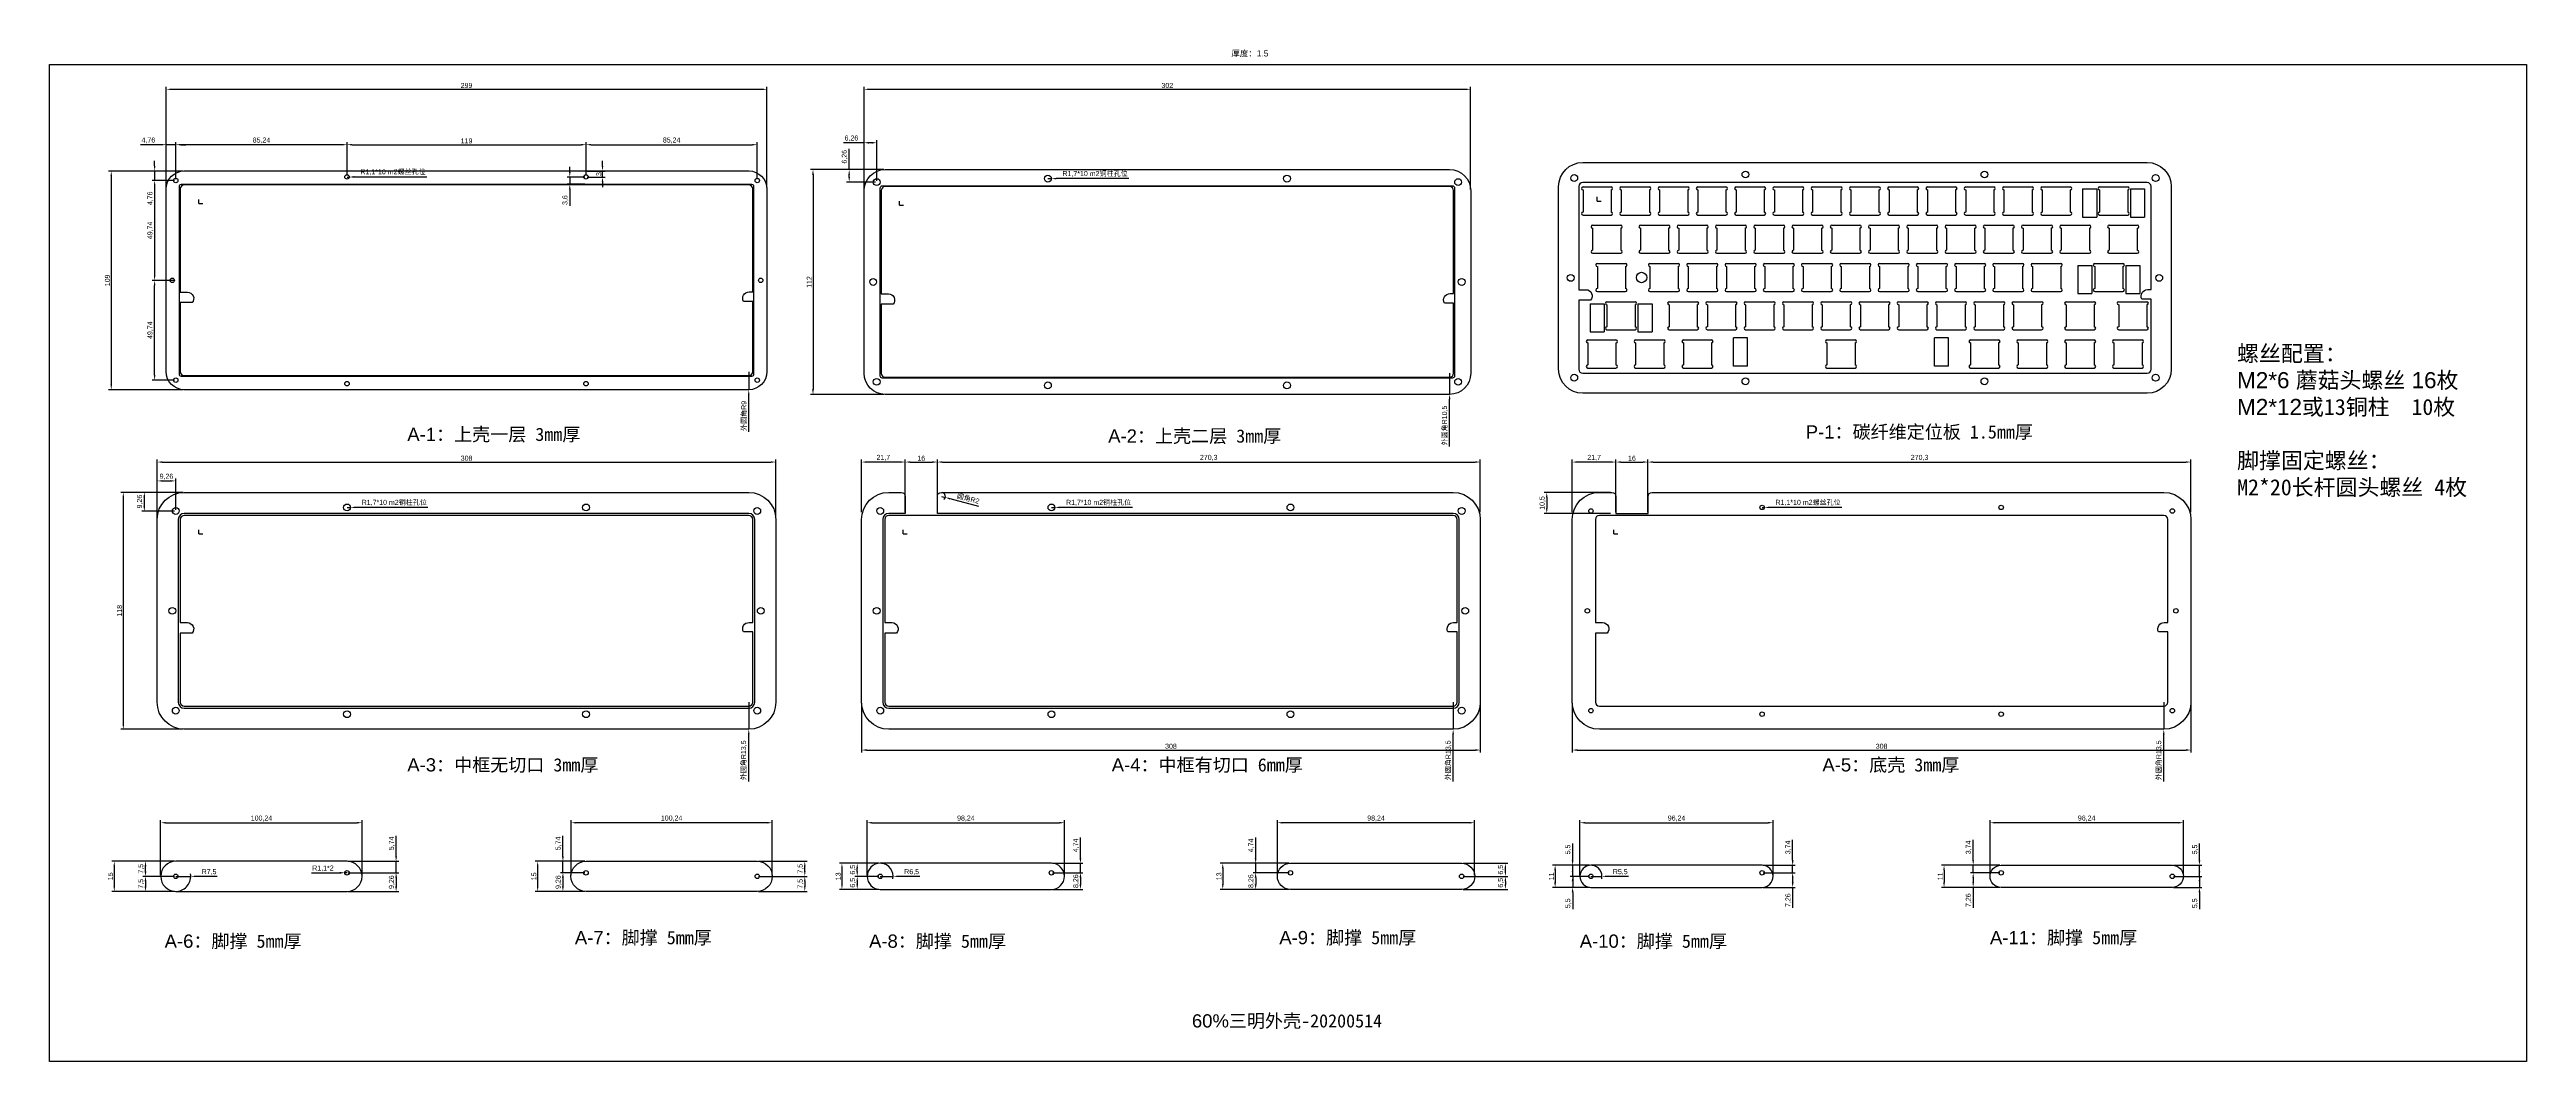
# Model space of a CAD drawing. Header units: millimetres. Extents: x -514 to 1814, y -954 to 381.
# Drawn here: x -514 to 719, y -243 to 261 of the extents above; entities that cross this region are included whole.
import ezdxf

# ---------------------------------------------------------------- set-up
doc = ezdxf.new("R2010")
doc.units = ezdxf.units.MM
doc.layers.get('Defpoints').update_dxf_attribs({"color": 1})
doc.layers.add('mark', color=90, linetype='Continuous', plot=False)
doc.styles.add('Notes', font='arial.ttf', dxfattribs={"height": 3})
doc.styles.get("Standard").update_dxf_attribs({"font": 'arial.ttf'})
doc.dimstyles.new('ISO-25', dxfattribs={"dimtxt": 2.5, "dimasz": 2.5, "dimexe": 1.25, "dimexo": 0.625, "dimtad": 1, "dimtxsty": 'Standard', "dimcen": 2.5, "dimadec": 0, "dimazin": 0, "dimtfac": 1, "dimtmove": 0, "dimatfit": 3, "dimfxl": 1, "dimarcsym": 0})

# ---------------------------------------------------------------- blocks, each defined once
blk = doc.blocks.new('*D5')
at = {"layer": 'Defpoints', "color": 0, "transparency": 16777216}
for p in [(-156.7, 241.4), (-455.7, 191.7), (-156.7, 191.7)]:
    blk.add_point(p, dxfattribs=at)
at = {"layer": 'mark', "color": 0, "lineweight": -2, "transparency": 16777216}
for p, q in [((-455.7, 192.4), (-455.7, 242.6)), ((-453.2, 241.4), (-159.2, 241.4)), ((-156.7, 192.4), (-156.7, 242.6))]:
    blk.add_line(p, q, dxfattribs=at)
at = {"layer": 'mark', "color": 0, "transparency": 16777216}
for points in [[(-453.2, 241.8), (-453.2, 241), (-455.7, 241.4)], [(-159.2, 241.8), (-159.2, 241), (-156.7, 241.4)]]:
    blk.add_solid(points, dxfattribs=at)
at = {"layer": 'mark', "color": 0, "transparency": 16777216, "insert": (-306.2, 243.3), "char_height": 2.5, "attachment_point": 5}
blk.add_mtext('299', dxfattribs=at)
blk = doc.blocks.new('*D6')
at = {"layer": 'Defpoints', "color": 0, "transparency": 16777216}
for p in [(-451, 200.7), (-461.5, 196), (-451, 196)]:
    blk.add_point(p, dxfattribs=at)
at = {"layer": 'mark', "color": 0, "lineweight": -2, "transparency": 16777216}
for p, q in [((-451.6, 200.7), (-462.8, 200.7)), ((-461.5, 203.2), (-461.5, 205.7)), ((-461.5, 200.7), (-461.5, 196)), ((-451.6, 196), (-462.8, 196)), ((-461.5, 193.5), (-461.5, 183.1))]:
    blk.add_line(p, q, dxfattribs=at)
at = {"layer": 'mark', "color": 0, "transparency": 16777216}
for points in [[(-461.9, 203.2), (-461.1, 203.2), (-461.5, 200.7)], [(-461.9, 193.5), (-461.1, 193.5), (-461.5, 196)]]:
    blk.add_solid(points, dxfattribs=at)
at = {"layer": 'mark', "color": 0, "transparency": 16777216, "insert": (-463.6, 187.1), "char_height": 2.5, "attachment_point": 5, "rotation": 90}
blk.add_mtext('4,76', dxfattribs=at)
blk = doc.blocks.new('*D7')
at = {"layer": 'Defpoints', "color": 0, "transparency": 16777216}
for p in [(-451, 213.8), (-451, 197.7), (-365.7, 197.7)]:
    blk.add_point(p, dxfattribs=at)
at = {"layer": 'mark', "color": 0, "lineweight": -2, "transparency": 16777216}
for p, q in [((-451, 198.4), (-451, 215.1)), ((-368.2, 213.8), (-448.5, 213.8)), ((-365.7, 198.4), (-365.7, 215.1))]:
    blk.add_line(p, q, dxfattribs=at)
at = {"layer": 'mark', "color": 0, "transparency": 16777216}
for points in [[(-448.5, 214.2), (-448.5, 213.4), (-451, 213.8)], [(-368.2, 214.2), (-368.2, 213.4), (-365.7, 213.8)]]:
    blk.add_solid(points, dxfattribs=at)
at = {"layer": 'mark', "color": 0, "transparency": 16777216, "insert": (-408.3, 215.9), "char_height": 2.5, "attachment_point": 5}
blk.add_mtext('85,24', dxfattribs=at)
blk = doc.blocks.new('*D8')
at = {"layer": 'Defpoints', "color": 0, "transparency": 16777216}
for p in [(-246.7, 213.8), (-365.7, 197.7), (-246.7, 197.7)]:
    blk.add_point(p, dxfattribs=at)
at = {"layer": 'mark', "color": 0, "lineweight": -2, "transparency": 16777216}
for p, q in [((-365.7, 198.4), (-365.7, 215.1)), ((-363.2, 213.8), (-249.2, 213.8)), ((-246.7, 198.4), (-246.7, 215.1))]:
    blk.add_line(p, q, dxfattribs=at)
at = {"layer": 'mark', "color": 0, "transparency": 16777216}
for points in [[(-363.2, 214.2), (-363.2, 213.4), (-365.7, 213.8)], [(-249.2, 214.2), (-249.2, 213.4), (-246.7, 213.8)]]:
    blk.add_solid(points, dxfattribs=at)
at = {"layer": 'mark', "color": 0, "transparency": 16777216, "insert": (-306.2, 215.7), "char_height": 2.5, "attachment_point": 5}
blk.add_mtext('119', dxfattribs=at)
blk = doc.blocks.new('*D9')
at = {"layer": 'Defpoints', "color": 0, "transparency": 16777216}
for p in [(-161.5, 213.8), (-246.7, 197.7), (-161.5, 196)]:
    blk.add_point(p, dxfattribs=at)
at = {"layer": 'mark', "color": 0, "lineweight": -2, "transparency": 16777216}
for p, q in [((-246.7, 198.4), (-246.7, 215.1)), ((-244.2, 213.8), (-164, 213.8)), ((-161.5, 196.6), (-161.5, 215.1))]:
    blk.add_line(p, q, dxfattribs=at)
at = {"layer": 'mark', "color": 0, "transparency": 16777216}
for points in [[(-244.2, 214.2), (-244.2, 213.4), (-246.7, 213.8)], [(-164, 214.2), (-164, 213.4), (-161.5, 213.8)]]:
    blk.add_solid(points, dxfattribs=at)
at = {"layer": 'mark', "color": 0, "transparency": 16777216, "insert": (-204.1, 215.9), "char_height": 2.5, "attachment_point": 5}
blk.add_mtext('85,24', dxfattribs=at)
blk = doc.blocks.new('*D10')
at = {"layer": 'Defpoints', "color": 0, "transparency": 16777216}
for p in [(-446.7, 200.7), (-483.1, 91.7), (-446.7, 91.7)]:
    blk.add_point(p, dxfattribs=at)
at = {"layer": 'mark', "color": 0, "lineweight": -2, "transparency": 16777216}
for p, q in [((-447.3, 200.7), (-484.4, 200.7)), ((-483.1, 198.2), (-483.1, 94.2)), ((-447.3, 91.7), (-484.4, 91.7))]:
    blk.add_line(p, q, dxfattribs=at)
at = {"layer": 'mark', "color": 0, "transparency": 16777216}
for points in [[(-483.5, 198.2), (-482.7, 198.2), (-483.1, 200.7)], [(-483.5, 94.2), (-482.7, 94.2), (-483.1, 91.7)]]:
    blk.add_solid(points, dxfattribs=at)
at = {"layer": 'mark', "color": 0, "transparency": 16777216, "insert": (-485, 146.2), "char_height": 2.5, "attachment_point": 5, "rotation": 90}
blk.add_mtext('109', dxfattribs=at)
blk = doc.blocks.new('*D11')
at = {"layer": 'Defpoints', "color": 0, "transparency": 16777216}
for p in [(-451, 196), (-461.5, 146.2), (-451, 146.2)]:
    blk.add_point(p, dxfattribs=at)
at = {"layer": 'mark', "color": 0, "lineweight": -2, "transparency": 16777216}
for p, q in [((-451.6, 196), (-462.8, 196)), ((-461.5, 193.5), (-461.5, 148.7)), ((-451.6, 146.2), (-462.8, 146.2))]:
    blk.add_line(p, q, dxfattribs=at)
at = {"layer": 'mark', "color": 0, "transparency": 16777216}
for points in [[(-461.9, 193.5), (-461.1, 193.5), (-461.5, 196)], [(-461.9, 148.7), (-461.1, 148.7), (-461.5, 146.2)]]:
    blk.add_solid(points, dxfattribs=at)
at = {"layer": 'mark', "color": 0, "transparency": 16777216, "insert": (-463.6, 171.1), "char_height": 2.5, "attachment_point": 5, "rotation": 90}
blk.add_mtext('49,74', dxfattribs=at)
blk = doc.blocks.new('*D12')
at = {"layer": 'Defpoints', "color": 0, "transparency": 16777216}
for p in [(-461.5, 146.2), (-451, 146.2), (-451, 96.5)]:
    blk.add_point(p, dxfattribs=at)
at = {"layer": 'mark', "color": 0, "lineweight": -2, "transparency": 16777216}
for p, q in [((-451.6, 146.2), (-462.8, 146.2)), ((-461.5, 99), (-461.5, 143.7)), ((-451.6, 96.5), (-462.8, 96.5))]:
    blk.add_line(p, q, dxfattribs=at)
at = {"layer": 'mark', "color": 0, "transparency": 16777216}
for points in [[(-461.9, 143.7), (-461.1, 143.7), (-461.5, 146.2)], [(-461.9, 99), (-461.1, 99), (-461.5, 96.5)]]:
    blk.add_solid(points, dxfattribs=at)
at = {"layer": 'mark', "color": 0, "transparency": 16777216, "insert": (-463.6, 121.4), "char_height": 2.5, "attachment_point": 5, "rotation": 90}
blk.add_mtext('49,74', dxfattribs=at)
blk = doc.blocks.new('*D13')
at = {"layer": 'Defpoints', "color": 0, "transparency": 16777216}
for p in [(-246.7, 200.7), (-246.7, 197.7), (-238.5, 200.7)]:
    blk.add_point(p, dxfattribs=at)
at = {"layer": 'mark', "color": 0, "lineweight": -2, "transparency": 16777216}
for p, q in [((-246.1, 200.7), (-237.2, 200.7)), ((-246.1, 197.7), (-237.2, 197.7)), ((-238.5, 203.2), (-238.5, 205.7)), ((-238.5, 197.7), (-238.5, 200.7)), ((-238.5, 195.2), (-238.5, 192.7))]:
    blk.add_line(p, q, dxfattribs=at)
at = {"layer": 'mark', "color": 0, "transparency": 16777216}
for points in [[(-238.9, 203.2), (-238.1, 203.2), (-238.5, 200.7)], [(-238.9, 195.2), (-238.1, 195.2), (-238.5, 197.7)]]:
    blk.add_solid(points, dxfattribs=at)
at = {"layer": 'mark', "color": 0, "transparency": 16777216, "insert": (-240.4, 199.2), "char_height": 2.5, "attachment_point": 5, "rotation": 90}
blk.add_mtext('3', dxfattribs=at)
blk = doc.blocks.new('*D14')
at = {"layer": 'Defpoints', "color": 0, "transparency": 16777216}
for p in [(-365.7, 197.7), (-364.6, 197.7)]:
    blk.add_point(p, dxfattribs=at)
at = {"layer": 'mark', "color": 0, "lineweight": -2, "transparency": 16777216}
for p, q in [((-365.7, 197.7), (-364.6, 197.7)), ((-326, 197.7), (-362.1, 197.7))]:
    blk.add_line(p, q, dxfattribs=at)
at = {"layer": 'mark', "color": 0, "transparency": 16777216}
blk.add_solid([(-362.1, 198.2), (-362.1, 197.3), (-364.6, 197.7)], dxfattribs=at)
at = {"layer": 'mark', "color": 0, "transparency": 16777216, "insert": (-342.8, 200.1), "char_height": 2.5, "attachment_point": 5}
blk.add_mtext('R1,1*10 m2{\\fSimSun|b0|i0|c134|p2;螺丝孔位}', dxfattribs=at)
blk = doc.blocks.new('*D15')
at = {"layer": 'Defpoints', "color": 0, "transparency": 16777216}
for p in [(-16.8, 196.9), (-15.1, 196.9)]:
    blk.add_point(p, dxfattribs=at)
at = {"layer": 'mark', "color": 0, "lineweight": -2, "transparency": 16777216}
for p, q in [((-16.8, 196.9), (-15.1, 196.9)), ((23.5, 196.9), (-12.6, 196.9))]:
    blk.add_line(p, q, dxfattribs=at)
at = {"layer": 'mark', "color": 0, "transparency": 16777216}
blk.add_solid([(-12.6, 197.3), (-12.6, 196.5), (-15.1, 196.9)], dxfattribs=at)
at = {"layer": 'mark', "color": 0, "transparency": 16777216, "insert": (6.7, 199.2), "char_height": 2.5, "attachment_point": 5}
blk.add_mtext('R1,7*10 m2{\\fSimSun|b0|i0|c134|p2;铜柱孔位}', dxfattribs=at)
blk = doc.blocks.new('*D16')
at = {"layer": 'Defpoints', "color": 0, "transparency": 16777216}
for p in [(-165.7, 100.7), (-165.7, 91.7)]:
    blk.add_point(p, dxfattribs=at)
at = {"layer": 'mark', "color": 0, "lineweight": -2, "transparency": 16777216}
for p, q in [((-165.7, 100.7), (-165.7, 91.7)), ((-165.7, 70.7), (-165.7, 89.2))]:
    blk.add_line(p, q, dxfattribs=at)
at = {"layer": 'mark', "color": 0, "transparency": 16777216}
blk.add_solid([(-166.1, 89.2), (-165.3, 89.2), (-165.7, 91.7)], dxfattribs=at)
at = {"layer": 'mark', "color": 0, "transparency": 16777216, "insert": (-168, 78.7), "char_height": 2.5, "attachment_point": 5, "rotation": 90}
blk.add_mtext('{\\fSimSun|b0|i0|c134|p2;外圆角}R9', dxfattribs=at)
blk = doc.blocks.new('*D17')
at = {"layer": 'Defpoints', "color": 0, "transparency": 16777216}
for p in [(193.7, 241.4), (-108.3, 190.9), (193.7, 190.9)]:
    blk.add_point(p, dxfattribs=at)
at = {"layer": 'mark', "color": 0, "lineweight": -2, "transparency": 16777216}
for p, q in [((-108.3, 191.5), (-108.3, 242.6)), ((-105.8, 241.4), (191.2, 241.4)), ((193.7, 191.5), (193.7, 242.6))]:
    blk.add_line(p, q, dxfattribs=at)
at = {"layer": 'mark', "color": 0, "transparency": 16777216}
for points in [[(-105.8, 241.8), (-105.8, 241), (-108.3, 241.4)], [(191.2, 241.8), (191.2, 241), (193.7, 241.4)]]:
    blk.add_solid(points, dxfattribs=at)
at = {"layer": 'mark', "color": 0, "transparency": 16777216, "insert": (42.7, 243.3), "char_height": 2.5, "attachment_point": 5}
blk.add_mtext('302', dxfattribs=at)
blk = doc.blocks.new('*D18')
at = {"layer": 'Defpoints', "color": 0, "transparency": 16777216}
for p in [(-97.8, 201.4), (-133.7, 89.4), (-97.8, 89.4)]:
    blk.add_point(p, dxfattribs=at)
at = {"layer": 'mark', "color": 0, "lineweight": -2, "transparency": 16777216}
for p, q in [((-98.4, 201.4), (-135, 201.4)), ((-133.7, 198.9), (-133.7, 91.9)), ((-98.4, 89.4), (-135, 89.4))]:
    blk.add_line(p, q, dxfattribs=at)
at = {"layer": 'mark', "color": 0, "transparency": 16777216}
for points in [[(-134.2, 198.9), (-133.3, 198.9), (-133.7, 201.4)], [(-134.2, 91.9), (-133.3, 91.9), (-133.7, 89.4)]]:
    blk.add_solid(points, dxfattribs=at)
at = {"layer": 'mark', "color": 0, "transparency": 16777216, "insert": (-135.6, 145.4), "char_height": 2.5, "attachment_point": 5, "rotation": 90}
blk.add_mtext('112', dxfattribs=at)
blk = doc.blocks.new('*D19')
at = {"layer": 'Defpoints', "color": 0, "transparency": 16777216}
for p in [(-108.3, 214.8), (-108.3, 195.2), (-102, 195.2)]:
    blk.add_point(p, dxfattribs=at)
at = {"layer": 'mark', "color": 0, "lineweight": -2, "transparency": 16777216}
for p, q in [((-108.3, 214.8), (-118.5, 214.8)), ((-108.3, 195.8), (-108.3, 216)), ((-104.5, 214.8), (-105.8, 214.8)), ((-102, 195.8), (-102, 216))]:
    blk.add_line(p, q, dxfattribs=at)
at = {"layer": 'mark', "color": 0, "transparency": 16777216}
for points in [[(-105.8, 215.2), (-105.8, 214.3), (-108.3, 214.8)], [(-104.5, 215.2), (-104.5, 214.3), (-102, 214.8)]]:
    blk.add_solid(points, dxfattribs=at)
at = {"layer": 'mark', "color": 0, "transparency": 16777216, "insert": (-114.6, 216.9), "char_height": 2.5, "attachment_point": 5}
blk.add_mtext('6,26', dxfattribs=at)
blk = doc.blocks.new('*D20')
at = {"layer": 'Defpoints', "color": 0, "transparency": 16777216}
for p in [(-455.7, 213.8), (-455.7, 196), (-451, 196)]:
    blk.add_point(p, dxfattribs=at)
at = {"layer": 'mark', "color": 0, "lineweight": -2, "transparency": 16777216}
for p, q in [((-458.2, 213.8), (-468.6, 213.8)), ((-455.7, 196.6), (-455.7, 215.1)), ((-451, 213.8), (-455.7, 213.8)), ((-451, 196.6), (-451, 215.1)), ((-448.5, 213.8), (-446, 213.8))]:
    blk.add_line(p, q, dxfattribs=at)
at = {"layer": 'mark', "color": 0, "transparency": 16777216}
for points in [[(-458.2, 214.2), (-458.2, 213.4), (-455.7, 213.8)], [(-448.5, 214.2), (-448.5, 213.4), (-451, 213.8)]]:
    blk.add_solid(points, dxfattribs=at)
at = {"layer": 'mark', "color": 0, "transparency": 16777216, "insert": (-464.6, 215.9), "char_height": 2.5, "attachment_point": 5}
blk.add_mtext('4,76', dxfattribs=at)
blk = doc.blocks.new('*D21')
at = {"layer": 'Defpoints', "color": 0, "transparency": 16777216}
for p in [(-115.7, 201.4), (-102, 201.4), (-102, 195.2)]:
    blk.add_point(p, dxfattribs=at)
at = {"layer": 'mark', "color": 0, "lineweight": -2, "transparency": 16777216}
for p, q in [((-115.7, 201.4), (-115.7, 211.7)), ((-102.6, 201.4), (-117, 201.4)), ((-115.7, 197.7), (-115.7, 198.9)), ((-102.6, 195.2), (-117, 195.2))]:
    blk.add_line(p, q, dxfattribs=at)
at = {"layer": 'mark', "color": 0, "transparency": 16777216}
for points in [[(-116.1, 198.9), (-115.3, 198.9), (-115.7, 201.4)], [(-116.1, 197.7), (-115.3, 197.7), (-115.7, 195.2)]]:
    blk.add_solid(points, dxfattribs=at)
at = {"layer": 'mark', "color": 0, "transparency": 16777216, "insert": (-117.9, 207.8), "char_height": 2.5, "attachment_point": 5, "rotation": 90}
blk.add_mtext('6,26', dxfattribs=at)
blk = doc.blocks.new('*D22')
at = {"layer": 'Defpoints', "color": 0, "transparency": 16777216}
for p in [(183.2, 99.9), (183.2, 89.4)]:
    blk.add_point(p, dxfattribs=at)
at = {"layer": 'mark', "color": 0, "lineweight": -2, "transparency": 16777216}
for p, q in [((183.2, 99.9), (183.2, 89.4)), ((183.2, 63.5), (183.2, 86.9))]:
    blk.add_line(p, q, dxfattribs=at)
at = {"layer": 'mark', "color": 0, "transparency": 16777216}
blk.add_solid([(182.8, 86.9), (183.7, 86.9), (183.2, 89.4)], dxfattribs=at)
at = {"layer": 'mark', "color": 0, "transparency": 16777216, "insert": (180.9, 73.9), "char_height": 2.5, "attachment_point": 5, "rotation": 90}
blk.add_mtext('{\\fSimSun|b0|i0|c134|p2;外圆角}R10,5', dxfattribs=at)
blk = doc.blocks.new('*D23')
at = {"layer": 'Defpoints', "color": 0, "transparency": 16777216}
for p in [(-451, 46.3), (-460.2, 31.3), (-451, 31.3)]:
    blk.add_point(p, dxfattribs=at)
at = {"layer": 'mark', "color": 0, "lineweight": -2, "transparency": 16777216}
for p, q in [((-460.2, 31.9), (-460.2, 47.5)), ((-457.7, 46.3), (-453.5, 46.3)), ((-451, 31.9), (-451, 47.5))]:
    blk.add_line(p, q, dxfattribs=at)
at = {"layer": 'mark', "color": 0, "transparency": 16777216}
for points in [[(-457.7, 46.7), (-457.7, 45.9), (-460.2, 46.3)], [(-453.5, 46.7), (-453.5, 45.9), (-451, 46.3)]]:
    blk.add_solid(points, dxfattribs=at)
at = {"layer": 'mark', "color": 0, "transparency": 16777216, "insert": (-455.6, 48.4), "char_height": 2.5, "attachment_point": 5}
blk.add_mtext('9,26', dxfattribs=at)
blk = doc.blocks.new('*D24')
at = {"layer": 'Defpoints', "color": 0, "transparency": 16777216}
for p in [(-446.7, 40.6), (-477.1, -77.4), (-446.7, -77.4)]:
    blk.add_point(p, dxfattribs=at)
at = {"layer": 'mark', "color": 0, "lineweight": -2, "transparency": 16777216}
for p, q in [((-447.3, 40.6), (-478.3, 40.6)), ((-477.1, 38.1), (-477.1, -74.9)), ((-447.3, -77.4), (-478.3, -77.4))]:
    blk.add_line(p, q, dxfattribs=at)
at = {"layer": 'mark', "color": 0, "transparency": 16777216}
for points in [[(-477.5, 38.1), (-476.7, 38.1), (-477.1, 40.6)], [(-477.5, -74.9), (-476.7, -74.9), (-477.1, -77.4)]]:
    blk.add_solid(points, dxfattribs=at)
at = {"layer": 'mark', "color": 0, "transparency": 16777216, "insert": (-479, -18.4), "char_height": 2.5, "attachment_point": 5, "rotation": 90}
blk.add_mtext('118', dxfattribs=at)
blk = doc.blocks.new('*D25')
at = {"layer": 'Defpoints', "color": 0, "transparency": 16777216}
for p in [(-466.6, 40.6), (-451, 40.6), (-451, 31.3)]:
    blk.add_point(p, dxfattribs=at)
at = {"layer": 'mark', "color": 0, "lineweight": -2, "transparency": 16777216}
for p, q in [((-451.6, 40.6), (-467.9, 40.6)), ((-466.6, 33.8), (-466.6, 38.1)), ((-451.6, 31.3), (-467.9, 31.3))]:
    blk.add_line(p, q, dxfattribs=at)
at = {"layer": 'mark', "color": 0, "transparency": 16777216}
for points in [[(-467.1, 38.1), (-466.2, 38.1), (-466.6, 40.6)], [(-467.1, 33.8), (-466.2, 33.8), (-466.6, 31.3)]]:
    blk.add_solid(points, dxfattribs=at)
at = {"layer": 'mark', "color": 0, "transparency": 16777216, "insert": (-468.8, 36), "char_height": 2.5, "attachment_point": 5, "rotation": 90}
blk.add_mtext('9,26', dxfattribs=at)
blk = doc.blocks.new('*D26')
at = {"layer": 'Defpoints', "color": 0, "transparency": 16777216}
for p in [(-165.7, -63.9), (-165.7, -77.4)]:
    blk.add_point(p, dxfattribs=at)
at = {"layer": 'mark', "color": 0, "lineweight": -2, "transparency": 16777216}
for p, q in [((-165.7, -63.9), (-165.7, -77.4)), ((-165.7, -103.4), (-165.7, -79.9))]:
    blk.add_line(p, q, dxfattribs=at)
at = {"layer": 'mark', "color": 0, "transparency": 16777216}
blk.add_solid([(-166.1, -79.9), (-165.3, -79.9), (-165.7, -77.4)], dxfattribs=at)
at = {"layer": 'mark', "color": 0, "transparency": 16777216, "insert": (-168.1, -92.9), "char_height": 2.5, "attachment_point": 5, "rotation": 90}
blk.add_mtext('{\\fSimSun|b0|i0|c134|p2;外圆角}R13,5', dxfattribs=at)
blk = doc.blocks.new('*D27')
at = {"layer": 'Defpoints', "color": 0, "transparency": 16777216}
for p in [(-109.5, -63.9), (198.5, -63.9), (198.5, -87.8)]:
    blk.add_point(p, dxfattribs=at)
at = {"layer": 'mark', "color": 0, "lineweight": -2, "transparency": 16777216}
for p, q in [((-109.5, -64.5), (-109.5, -89)), ((198.5, -64.5), (198.5, -89)), ((-107, -87.8), (196, -87.8))]:
    blk.add_line(p, q, dxfattribs=at)
at = {"layer": 'mark', "color": 0, "transparency": 16777216}
for points in [[(-107, -87.3), (-107, -88.2), (-109.5, -87.8)], [(196, -87.3), (196, -88.2), (198.5, -87.8)]]:
    blk.add_solid(points, dxfattribs=at)
at = {"layer": 'mark', "color": 0, "transparency": 16777216, "insert": (44.5, -85.9), "char_height": 2.5, "attachment_point": 5}
blk.add_mtext('308', dxfattribs=at)
blk = doc.blocks.new('*D28')
at = {"layer": 'Defpoints', "color": 0, "transparency": 16777216}
for p in [(-109.5, 55.7), (-109.5, 30.1), (-87.8, 30.1)]:
    blk.add_point(p, dxfattribs=at)
at = {"layer": 'mark', "color": 0, "lineweight": -2, "transparency": 16777216}
for p, q in [((-109.5, 30.7), (-109.5, 57)), ((-90.3, 55.7), (-107, 55.7)), ((-87.8, 30.7), (-87.8, 57))]:
    blk.add_line(p, q, dxfattribs=at)
at = {"layer": 'mark', "color": 0, "transparency": 16777216}
for points in [[(-107, 56.1), (-107, 55.3), (-109.5, 55.7)], [(-90.3, 56.1), (-90.3, 55.3), (-87.8, 55.7)]]:
    blk.add_solid(points, dxfattribs=at)
at = {"layer": 'mark', "color": 0, "transparency": 16777216, "insert": (-98.7, 57.8), "char_height": 2.5, "attachment_point": 5}
blk.add_mtext('21,7', dxfattribs=at)
blk = doc.blocks.new('*D29')
at = {"layer": 'Defpoints', "color": 0, "transparency": 16777216}
for p in [(-71.8, 55.7), (-87.8, 30.1), (-71.8, 30.1)]:
    blk.add_point(p, dxfattribs=at)
at = {"layer": 'mark', "color": 0, "lineweight": -2, "transparency": 16777216}
for p, q in [((-87.8, 30.7), (-87.8, 57)), ((-85.3, 55.7), (-74.3, 55.7)), ((-71.8, 30.7), (-71.8, 57))]:
    blk.add_line(p, q, dxfattribs=at)
at = {"layer": 'mark', "color": 0, "transparency": 16777216}
for points in [[(-85.3, 56.1), (-85.3, 55.3), (-87.8, 55.7)], [(-74.3, 56.1), (-74.3, 55.3), (-71.8, 55.7)]]:
    blk.add_solid(points, dxfattribs=at)
at = {"layer": 'mark', "color": 0, "transparency": 16777216, "insert": (-79.8, 57.6), "char_height": 2.5, "attachment_point": 5}
blk.add_mtext('16', dxfattribs=at)
blk = doc.blocks.new('*D30')
at = {"layer": 'Defpoints', "color": 0, "transparency": 16777216}
for p in [(198.5, 55.7), (-71.8, 30.1), (198.5, 30.1)]:
    blk.add_point(p, dxfattribs=at)
at = {"layer": 'mark', "color": 0, "lineweight": -2, "transparency": 16777216}
for p, q in [((-71.8, 30.7), (-71.8, 57)), ((-69.3, 55.7), (196, 55.7)), ((198.5, 30.7), (198.5, 57))]:
    blk.add_line(p, q, dxfattribs=at)
at = {"layer": 'mark', "color": 0, "transparency": 16777216}
for points in [[(-69.3, 56.1), (-69.3, 55.3), (-71.8, 55.7)], [(196, 56.1), (196, 55.3), (198.5, 55.7)]]:
    blk.add_solid(points, dxfattribs=at)
at = {"layer": 'mark', "color": 0, "transparency": 16777216, "insert": (63.3, 57.8), "char_height": 2.5, "attachment_point": 5}
blk.add_mtext('270,3', dxfattribs=at)
blk = doc.blocks.new('*D31')
at = {"layer": 'Defpoints', "color": 0, "transparency": 16777216}
for p in [(185, -63.9), (185, -77.4)]:
    blk.add_point(p, dxfattribs=at)
at = {"layer": 'mark', "color": 0, "lineweight": -2, "transparency": 16777216}
for p, q in [((185, -63.9), (185, -77.4)), ((185, -103.4), (185, -79.9))]:
    blk.add_line(p, q, dxfattribs=at)
at = {"layer": 'mark', "color": 0, "transparency": 16777216}
blk.add_solid([(184.6, -79.9), (185.4, -79.9), (185, -77.4)], dxfattribs=at)
at = {"layer": 'mark', "color": 0, "transparency": 16777216, "insert": (182.7, -92.9), "char_height": 2.5, "attachment_point": 5, "rotation": 90}
blk.add_mtext('{\\fSimSun|b0|i0|c134|p2;外圆角}R13,5', dxfattribs=at)
blk = doc.blocks.new('*D32')
at = {"layer": 'Defpoints', "color": 0, "transparency": 16777216}
for p in [(538.8, -63.9), (538.8, -77.4)]:
    blk.add_point(p, dxfattribs=at)
at = {"layer": 'mark', "color": 0, "lineweight": -2, "transparency": 16777216}
for p, q in [((538.8, -63.9), (538.8, -77.4)), ((538.8, -103.4), (538.8, -79.9))]:
    blk.add_line(p, q, dxfattribs=at)
at = {"layer": 'mark', "color": 0, "transparency": 16777216}
blk.add_solid([(538.4, -79.9), (539.2, -79.9), (538.8, -77.4)], dxfattribs=at)
at = {"layer": 'mark', "color": 0, "transparency": 16777216, "insert": (536.5, -92.9), "char_height": 2.5, "attachment_point": 5, "rotation": 90}
blk.add_mtext('{\\fSimSun|b0|i0|c134|p2;外圆角}R13,5', dxfattribs=at)
blk = doc.blocks.new('*D33')
at = {"layer": 'Defpoints', "color": 0, "transparency": 16777216}
for p in [(-365.7, 33.1), (-364, 33.1)]:
    blk.add_point(p, dxfattribs=at)
at = {"layer": 'mark', "color": 0, "lineweight": -2, "transparency": 16777216}
for p, q in [((-365.7, 33.1), (-364, 33.1)), ((-325.4, 33.1), (-361.5, 33.1))]:
    blk.add_line(p, q, dxfattribs=at)
at = {"layer": 'mark', "color": 0, "transparency": 16777216}
blk.add_solid([(-361.5, 33.5), (-361.5, 32.7), (-364, 33.1)], dxfattribs=at)
at = {"layer": 'mark', "color": 0, "transparency": 16777216, "insert": (-342.2, 35.4), "char_height": 2.5, "attachment_point": 5}
blk.add_mtext('R1,7*10 m2{\\fSimSun|b0|i0|c134|p2;铜柱孔位}', dxfattribs=at)
blk = doc.blocks.new('*D34')
at = {"layer": 'Defpoints', "color": 0, "transparency": 16777216}
for p in [(-15, 33.1), (-13.3, 33.1)]:
    blk.add_point(p, dxfattribs=at)
at = {"layer": 'mark', "color": 0, "lineweight": -2, "transparency": 16777216}
for p, q in [((-15, 33.1), (-13.3, 33.1)), ((25.3, 33.1), (-10.8, 33.1))]:
    blk.add_line(p, q, dxfattribs=at)
at = {"layer": 'mark', "color": 0, "transparency": 16777216}
blk.add_solid([(-10.8, 33.5), (-10.8, 32.7), (-13.3, 33.1)], dxfattribs=at)
at = {"layer": 'mark', "color": 0, "transparency": 16777216, "insert": (8.5, 35.4), "char_height": 2.5, "attachment_point": 5}
blk.add_mtext('R1,7*10 m2{\\fSimSun|b0|i0|c134|p2;铜柱孔位}', dxfattribs=at)
blk = doc.blocks.new('*D35')
at = {"layer": 'Defpoints', "color": 0, "transparency": 16777216}
for p in [(338.8, 33.1), (339.9, 33.1)]:
    blk.add_point(p, dxfattribs=at)
at = {"layer": 'mark', "color": 0, "lineweight": -2, "transparency": 16777216}
for p, q in [((338.8, 33.1), (339.9, 33.1)), ((378.5, 33.1), (342.4, 33.1))]:
    blk.add_line(p, q, dxfattribs=at)
at = {"layer": 'mark', "color": 0, "transparency": 16777216}
blk.add_solid([(342.4, 33.5), (342.4, 32.7), (339.9, 33.1)], dxfattribs=at)
at = {"layer": 'mark', "color": 0, "transparency": 16777216, "insert": (361.7, 35.4), "char_height": 2.5, "attachment_point": 5}
blk.add_mtext('R1,1*10 m2{\\fSimSun|b0|i0|c134|p2;螺丝孔位}', dxfattribs=at)
blk = doc.blocks.new('*D36')
at = {"layer": 'Defpoints', "color": 0, "transparency": 16777216}
for p in [(244.3, -63.9), (552.3, -63.9), (552.3, -87.8)]:
    blk.add_point(p, dxfattribs=at)
at = {"layer": 'mark', "color": 0, "lineweight": -2, "transparency": 16777216}
for p, q in [((244.3, -64.5), (244.3, -89)), ((552.3, -64.5), (552.3, -89)), ((246.8, -87.8), (549.8, -87.8))]:
    blk.add_line(p, q, dxfattribs=at)
at = {"layer": 'mark', "color": 0, "transparency": 16777216}
for points in [[(246.8, -87.3), (246.8, -88.2), (244.3, -87.8)], [(549.8, -87.3), (549.8, -88.2), (552.3, -87.8)]]:
    blk.add_solid(points, dxfattribs=at)
at = {"layer": 'mark', "color": 0, "transparency": 16777216, "insert": (398.3, -85.9), "char_height": 2.5, "attachment_point": 5}
blk.add_mtext('308', dxfattribs=at)
blk = doc.blocks.new('*D37')
at = {"layer": 'Defpoints', "color": 0, "transparency": 16777216}
for p in [(-69.8, 38.6), (-67.9, 38.1)]:
    blk.add_point(p, dxfattribs=at)
at = {"layer": 'mark', "color": 0, "lineweight": -2, "transparency": 16777216}
for p, q in [((-69.8, 38.6), (-67.9, 38.1)), ((-51.2, 33.6), (-65.5, 37.4))]:
    blk.add_line(p, q, dxfattribs=at)
blk.add_arc((-69.8, 38.6), 2, 309.0792, 72.0951, dxfattribs=at)
at = {"layer": 'mark', "color": 0, "transparency": 16777216}
blk.add_solid([(-65.4, 37.8), (-65.6, 37), (-67.9, 38.1)], dxfattribs=at)
at = {"layer": 'mark', "color": 0, "transparency": 16777216, "insert": (-56.5, 37.4), "char_height": 2.5, "attachment_point": 5, "rotation": 344.8891}
blk.add_mtext('{\\fSimSun|b0|i0|c134|p2;圆角}R2', dxfattribs=at)
blk = doc.blocks.new('*D38')
at = {"layer": 'Defpoints', "color": 0, "transparency": 16777216}
for p in [(244.3, 55.7), (244.3, 30.1), (266, 30.1)]:
    blk.add_point(p, dxfattribs=at)
at = {"layer": 'mark', "color": 0, "lineweight": -2, "transparency": 16777216}
for p, q in [((244.3, 30.7), (244.3, 57)), ((263.5, 55.7), (246.8, 55.7)), ((266, 30.7), (266, 57))]:
    blk.add_line(p, q, dxfattribs=at)
at = {"layer": 'mark', "color": 0, "transparency": 16777216}
for points in [[(246.8, 56.1), (246.8, 55.3), (244.3, 55.7)], [(263.5, 56.1), (263.5, 55.3), (266, 55.7)]]:
    blk.add_solid(points, dxfattribs=at)
at = {"layer": 'mark', "color": 0, "transparency": 16777216, "insert": (255.2, 57.8), "char_height": 2.5, "attachment_point": 5}
blk.add_mtext('21,7', dxfattribs=at)
blk = doc.blocks.new('*D39')
at = {"layer": 'Defpoints', "color": 0, "transparency": 16777216}
for p in [(282, 55.7), (266, 30.1), (282, 30.1)]:
    blk.add_point(p, dxfattribs=at)
at = {"layer": 'mark', "color": 0, "lineweight": -2, "transparency": 16777216}
for p, q in [((266, 30.7), (266, 57)), ((268.5, 55.7), (279.5, 55.7)), ((282, 30.7), (282, 57))]:
    blk.add_line(p, q, dxfattribs=at)
at = {"layer": 'mark', "color": 0, "transparency": 16777216}
for points in [[(268.5, 56.1), (268.5, 55.3), (266, 55.7)], [(279.5, 56.1), (279.5, 55.3), (282, 55.7)]]:
    blk.add_solid(points, dxfattribs=at)
at = {"layer": 'mark', "color": 0, "transparency": 16777216, "insert": (274, 57.6), "char_height": 2.5, "attachment_point": 5}
blk.add_mtext('16', dxfattribs=at)
blk = doc.blocks.new('*D40')
at = {"layer": 'Defpoints', "color": 0, "transparency": 16777216}
for p in [(552.3, 55.7), (282, 30.1), (552.3, 30.1)]:
    blk.add_point(p, dxfattribs=at)
at = {"layer": 'mark', "color": 0, "lineweight": -2, "transparency": 16777216}
for p, q in [((282, 30.7), (282, 57)), ((284.5, 55.7), (549.8, 55.7)), ((552.3, 30.7), (552.3, 57))]:
    blk.add_line(p, q, dxfattribs=at)
at = {"layer": 'mark', "color": 0, "transparency": 16777216}
for points in [[(284.5, 56.1), (284.5, 55.3), (282, 55.7)], [(549.8, 56.1), (549.8, 55.3), (552.3, 55.7)]]:
    blk.add_solid(points, dxfattribs=at)
at = {"layer": 'mark', "color": 0, "transparency": 16777216, "insert": (417.2, 57.8), "char_height": 2.5, "attachment_point": 5}
blk.add_mtext('270,3', dxfattribs=at)
blk = doc.blocks.new('*D41')
at = {"layer": 'Defpoints', "color": 0, "transparency": 16777216}
for p in [(264, 40.6), (231.6, 30.1), (264, 30.1)]:
    blk.add_point(p, dxfattribs=at)
at = {"layer": 'mark', "color": 0, "lineweight": -2, "transparency": 16777216}
for p, q in [((263.4, 40.6), (230.3, 40.6)), ((231.6, 38.1), (231.6, 32.6)), ((263.4, 30.1), (230.3, 30.1))]:
    blk.add_line(p, q, dxfattribs=at)
at = {"layer": 'mark', "color": 0, "transparency": 16777216}
for points in [[(231.2, 38.1), (232, 38.1), (231.6, 40.6)], [(231.2, 32.6), (232, 32.6), (231.6, 30.1)]]:
    blk.add_solid(points, dxfattribs=at)
at = {"layer": 'mark', "color": 0, "transparency": 16777216, "insert": (229.5, 35.3), "char_height": 2.5, "attachment_point": 5, "rotation": 90}
blk.add_mtext('10,5', dxfattribs=at)
blk = doc.blocks.new('*D42')
at = {"layer": 'Defpoints', "color": 0, "transparency": 16777216}
for p in [(-152.2, 55.7), (-460.2, 27.1), (-152.2, 27.1)]:
    blk.add_point(p, dxfattribs=at)
at = {"layer": 'mark', "color": 0, "lineweight": -2, "transparency": 16777216}
for p, q in [((-460.2, 27.7), (-460.2, 57)), ((-457.7, 55.7), (-154.7, 55.7)), ((-152.2, 27.7), (-152.2, 57))]:
    blk.add_line(p, q, dxfattribs=at)
at = {"layer": 'mark', "color": 0, "transparency": 16777216}
for points in [[(-457.7, 56.1), (-457.7, 55.3), (-460.2, 55.7)], [(-154.7, 56.1), (-154.7, 55.3), (-152.2, 55.7)]]:
    blk.add_solid(points, dxfattribs=at)
at = {"layer": 'mark', "color": 0, "transparency": 16777216, "insert": (-306.2, 57.6), "char_height": 2.5, "attachment_point": 5}
blk.add_mtext('308', dxfattribs=at)
blk = doc.blocks.new('*D43')
at = {"layer": 'Defpoints', "color": 0, "transparency": 16777216}
for p in [(-358.2, -124), (-458.5, -150.7), (-358.2, -150.7)]:
    blk.add_point(p, dxfattribs=at)
at = {"layer": 'mark', "color": 0, "lineweight": -2, "transparency": 16777216}
for p, q in [((-458.5, -150.1), (-458.5, -122.7)), ((-358.2, -150.1), (-358.2, -122.7)), ((-456, -124), (-360.7, -124))]:
    blk.add_line(p, q, dxfattribs=at)
at = {"layer": 'mark', "color": 0, "transparency": 16777216}
for points in [[(-456, -123.6), (-456, -124.4), (-458.5, -124)], [(-360.7, -123.6), (-360.7, -124.4), (-358.2, -124)]]:
    blk.add_solid(points, dxfattribs=at)
at = {"layer": 'mark', "color": 0, "transparency": 16777216, "insert": (-408.3, -121.9), "char_height": 2.5, "attachment_point": 5}
blk.add_mtext('100,24', dxfattribs=at)
blk = doc.blocks.new('*D44')
at = {"layer": 'Defpoints', "color": 0, "transparency": 16777216}
for p in [(-451, -143.2), (-481.6, -158.2), (-451, -158.2)]:
    blk.add_point(p, dxfattribs=at)
at = {"layer": 'mark', "color": 0, "lineweight": -2, "transparency": 16777216}
for p, q in [((-451.6, -143.2), (-482.8, -143.2)), ((-481.6, -145.7), (-481.6, -155.7)), ((-451.6, -158.2), (-482.8, -158.2))]:
    blk.add_line(p, q, dxfattribs=at)
at = {"layer": 'mark', "color": 0, "transparency": 16777216}
for points in [[(-482, -145.7), (-481.2, -145.7), (-481.6, -143.2)], [(-482, -155.7), (-481.2, -155.7), (-481.6, -158.2)]]:
    blk.add_solid(points, dxfattribs=at)
at = {"layer": 'mark', "color": 0, "transparency": 16777216, "insert": (-483.5, -150.7), "char_height": 2.5, "attachment_point": 5, "rotation": 90}
blk.add_mtext('15', dxfattribs=at)
blk = doc.blocks.new('*D45')
at = {"layer": 'Defpoints', "color": 0, "transparency": 16777216}
for p in [(-466, -143.2), (-451, -143.2), (-451, -150.7)]:
    blk.add_point(p, dxfattribs=at)
at = {"layer": 'mark', "color": 0, "lineweight": -2, "transparency": 16777216}
for p, q in [((-451.6, -143.2), (-467.3, -143.2)), ((-466, -148.2), (-466, -145.7)), ((-451.6, -150.7), (-467.3, -150.7))]:
    blk.add_line(p, q, dxfattribs=at)
at = {"layer": 'mark', "color": 0, "transparency": 16777216}
for points in [[(-466.5, -145.7), (-465.6, -145.7), (-466, -143.2)], [(-466.5, -148.2), (-465.6, -148.2), (-466, -150.7)]]:
    blk.add_solid(points, dxfattribs=at)
at = {"layer": 'mark', "color": 0, "transparency": 16777216, "insert": (-468.2, -146.9), "char_height": 2.5, "attachment_point": 5, "rotation": 90}
blk.add_mtext('7,5', dxfattribs=at)
blk = doc.blocks.new('*D46')
at = {"layer": 'Defpoints', "color": 0, "transparency": 16777216}
for p in [(-466, -158.2), (-451, -150.7), (-451, -158.2)]:
    blk.add_point(p, dxfattribs=at)
at = {"layer": 'mark', "color": 0, "lineweight": -2, "transparency": 16777216}
for p, q in [((-451.6, -150.7), (-467.3, -150.7)), ((-451.6, -158.2), (-467.3, -158.2)), ((-466, -153.2), (-466, -155.7))]:
    blk.add_line(p, q, dxfattribs=at)
at = {"layer": 'mark', "color": 0, "transparency": 16777216}
for points in [[(-466.5, -153.2), (-465.6, -153.2), (-466, -150.7)], [(-466.5, -155.7), (-465.6, -155.7), (-466, -158.2)]]:
    blk.add_solid(points, dxfattribs=at)
at = {"layer": 'mark', "color": 0, "transparency": 16777216, "insert": (-468.2, -154.4), "char_height": 2.5, "attachment_point": 5, "rotation": 90}
blk.add_mtext('7,5', dxfattribs=at)
blk = doc.blocks.new('*D47')
at = {"layer": 'Defpoints', "color": 0, "transparency": 16777216}
for p in [(-365.7, -143.2), (-341.3, -143.2), (-365.7, -148.9)]:
    blk.add_point(p, dxfattribs=at)
at = {"layer": 'mark', "color": 0, "lineweight": -2, "transparency": 16777216}
for p, q in [((-341.3, -140.7), (-341.3, -130.5)), ((-365.1, -143.2), (-340, -143.2)), ((-341.3, -148.9), (-341.3, -143.2)), ((-365.1, -148.9), (-340, -148.9)), ((-341.3, -151.4), (-341.3, -153.9))]:
    blk.add_line(p, q, dxfattribs=at)
at = {"layer": 'mark', "color": 0, "transparency": 16777216}
for points in [[(-341.7, -140.7), (-340.8, -140.7), (-341.3, -143.2)], [(-341.7, -151.4), (-340.8, -151.4), (-341.3, -148.9)]]:
    blk.add_solid(points, dxfattribs=at)
at = {"layer": 'mark', "color": 0, "transparency": 16777216, "insert": (-343.4, -134.3), "char_height": 2.5, "attachment_point": 5, "rotation": 90}
blk.add_mtext('5,74', dxfattribs=at)
blk = doc.blocks.new('*D48')
at = {"layer": 'Defpoints', "color": 0, "transparency": 16777216}
for p in [(-365.7, -148.9), (-365.7, -158.2), (-341.3, -158.2)]:
    blk.add_point(p, dxfattribs=at)
at = {"layer": 'mark', "color": 0, "lineweight": -2, "transparency": 16777216}
for p, q in [((-365.1, -148.9), (-340, -148.9)), ((-365.1, -158.2), (-340, -158.2)), ((-341.3, -151.4), (-341.3, -155.7))]:
    blk.add_line(p, q, dxfattribs=at)
at = {"layer": 'mark', "color": 0, "transparency": 16777216}
for points in [[(-341.7, -151.4), (-340.8, -151.4), (-341.3, -148.9)], [(-341.7, -155.7), (-340.8, -155.7), (-341.3, -158.2)]]:
    blk.add_solid(points, dxfattribs=at)
at = {"layer": 'mark', "color": 0, "transparency": 16777216, "insert": (-343.4, -153.6), "char_height": 2.5, "attachment_point": 5, "rotation": 90}
blk.add_mtext('9,26', dxfattribs=at)
blk = doc.blocks.new('*D49')
at = {"layer": 'Defpoints', "color": 0, "transparency": 16777216}
for p in [(-161.5, -143.2), (-137.8, -143.2), (-161.5, -150.7)]:
    blk.add_point(p, dxfattribs=at)
at = {"layer": 'mark', "color": 0, "lineweight": -2, "transparency": 16777216}
for p, q in [((-160.9, -143.2), (-136.6, -143.2)), ((-137.8, -148.2), (-137.8, -145.7)), ((-160.9, -150.7), (-136.6, -150.7))]:
    blk.add_line(p, q, dxfattribs=at)
at = {"layer": 'mark', "color": 0, "transparency": 16777216}
for points in [[(-138.2, -145.7), (-137.4, -145.7), (-137.8, -143.2)], [(-138.2, -148.2), (-137.4, -148.2), (-137.8, -150.7)]]:
    blk.add_solid(points, dxfattribs=at)
at = {"layer": 'mark', "color": 0, "transparency": 16777216, "insert": (-139.9, -146.9), "char_height": 2.5, "attachment_point": 5, "rotation": 90}
blk.add_mtext('7,5', dxfattribs=at)
blk = doc.blocks.new('*D50')
at = {"layer": 'Defpoints', "color": 0, "transparency": 16777216}
for p in [(-161.5, -150.7), (-161.5, -158.2), (-137.8, -158.2)]:
    blk.add_point(p, dxfattribs=at)
at = {"layer": 'mark', "color": 0, "lineweight": -2, "transparency": 16777216}
for p, q in [((-160.9, -150.7), (-136.6, -150.7)), ((-160.9, -158.2), (-136.6, -158.2)), ((-137.8, -153.2), (-137.8, -155.7))]:
    blk.add_line(p, q, dxfattribs=at)
at = {"layer": 'mark', "color": 0, "transparency": 16777216}
for points in [[(-138.2, -153.2), (-137.4, -153.2), (-137.8, -150.7)], [(-138.2, -155.7), (-137.4, -155.7), (-137.8, -158.2)]]:
    blk.add_solid(points, dxfattribs=at)
at = {"layer": 'mark', "color": 0, "transparency": 16777216, "insert": (-139.9, -154.4), "char_height": 2.5, "attachment_point": 5, "rotation": 90}
blk.add_mtext('7,5', dxfattribs=at)
blk = doc.blocks.new('*D51')
at = {"layer": 'Defpoints', "color": 0, "transparency": 16777216}
for p in [(-254.2, -124), (-254.2, -150.7), (-154, -150.7)]:
    blk.add_point(p, dxfattribs=at)
at = {"layer": 'mark', "color": 0, "lineweight": -2, "transparency": 16777216}
for p, q in [((-254.2, -150.1), (-254.2, -122.7)), ((-154, -150.1), (-154, -122.7)), ((-156.5, -124), (-251.7, -124))]:
    blk.add_line(p, q, dxfattribs=at)
at = {"layer": 'mark', "color": 0, "transparency": 16777216}
for points in [[(-251.7, -123.6), (-251.7, -124.4), (-254.2, -124)], [(-156.5, -123.6), (-156.5, -124.4), (-154, -124)]]:
    blk.add_solid(points, dxfattribs=at)
at = {"layer": 'mark', "color": 0, "transparency": 16777216, "insert": (-204.1, -121.9), "char_height": 2.5, "attachment_point": 5}
blk.add_mtext('100,24', dxfattribs=at)
blk = doc.blocks.new('*D52')
at = {"layer": 'Defpoints', "color": 0, "transparency": 16777216}
for p in [(-258.2, -143.2), (-246.7, -143.2), (-246.7, -148.9)]:
    blk.add_point(p, dxfattribs=at)
at = {"layer": 'mark', "color": 0, "lineweight": -2, "transparency": 16777216}
for p, q in [((-258.2, -140.7), (-258.2, -130.5)), ((-247.3, -143.2), (-259.5, -143.2)), ((-258.2, -148.9), (-258.2, -143.2)), ((-247.3, -148.9), (-259.5, -148.9)), ((-258.2, -151.4), (-258.2, -153.9))]:
    blk.add_line(p, q, dxfattribs=at)
at = {"layer": 'mark', "color": 0, "transparency": 16777216}
for points in [[(-258.7, -140.7), (-257.8, -140.7), (-258.2, -143.2)], [(-258.7, -151.4), (-257.8, -151.4), (-258.2, -148.9)]]:
    blk.add_solid(points, dxfattribs=at)
at = {"layer": 'mark', "color": 0, "transparency": 16777216, "insert": (-260.4, -134.3), "char_height": 2.5, "attachment_point": 5, "rotation": 90}
blk.add_mtext('5,74', dxfattribs=at)
blk = doc.blocks.new('*D53')
at = {"layer": 'Defpoints', "color": 0, "transparency": 16777216}
for p in [(-258.2, -158.2), (-246.7, -148.9), (-246.7, -158.2)]:
    blk.add_point(p, dxfattribs=at)
at = {"layer": 'mark', "color": 0, "lineweight": -2, "transparency": 16777216}
for p, q in [((-247.3, -148.9), (-259.5, -148.9)), ((-247.3, -158.2), (-259.5, -158.2)), ((-258.2, -151.4), (-258.2, -155.7))]:
    blk.add_line(p, q, dxfattribs=at)
at = {"layer": 'mark', "color": 0, "transparency": 16777216}
for points in [[(-258.7, -151.4), (-257.8, -151.4), (-258.2, -148.9)], [(-258.7, -155.7), (-257.8, -155.7), (-258.2, -158.2)]]:
    blk.add_solid(points, dxfattribs=at)
at = {"layer": 'mark', "color": 0, "transparency": 16777216, "insert": (-260.4, -153.6), "char_height": 2.5, "attachment_point": 5, "rotation": 90}
blk.add_mtext('9,26', dxfattribs=at)
blk = doc.blocks.new('*D54')
at = {"layer": 'Defpoints', "color": 0, "transparency": 16777216}
for p in [(-247.3, -143.2), (-270.8, -158.2), (-247.3, -158.2)]:
    blk.add_point(p, dxfattribs=at)
at = {"layer": 'mark', "color": 0, "lineweight": -2, "transparency": 16777216}
for p, q in [((-248, -143.2), (-272.1, -143.2)), ((-270.8, -145.7), (-270.8, -155.7)), ((-248, -158.2), (-272.1, -158.2))]:
    blk.add_line(p, q, dxfattribs=at)
at = {"layer": 'mark', "color": 0, "transparency": 16777216}
for points in [[(-271.2, -145.7), (-270.4, -145.7), (-270.8, -143.2)], [(-271.2, -155.7), (-270.4, -155.7), (-270.8, -158.2)]]:
    blk.add_solid(points, dxfattribs=at)
at = {"layer": 'mark', "color": 0, "transparency": 16777216, "insert": (-272.7, -150.7), "char_height": 2.5, "attachment_point": 5, "rotation": 90}
blk.add_mtext('15', dxfattribs=at)
blk = doc.blocks.new('*D55')
at = {"layer": 'Defpoints', "color": 0, "transparency": 16777216}
for p in [(-8.5, -124), (-106.8, -150.7), (-8.5, -150.7)]:
    blk.add_point(p, dxfattribs=at)
at = {"layer": 'mark', "color": 0, "lineweight": -2, "transparency": 16777216}
for p, q in [((-106.8, -150.1), (-106.8, -122.7)), ((-8.5, -150.1), (-8.5, -122.7)), ((-104.3, -124), (-11, -124))]:
    blk.add_line(p, q, dxfattribs=at)
at = {"layer": 'mark', "color": 0, "transparency": 16777216}
for points in [[(-104.3, -123.6), (-104.3, -124.4), (-106.8, -124)], [(-11, -123.6), (-11, -124.4), (-8.5, -124)]]:
    blk.add_solid(points, dxfattribs=at)
at = {"layer": 'mark', "color": 0, "transparency": 16777216, "insert": (-57.6, -121.9), "char_height": 2.5, "attachment_point": 5}
blk.add_mtext('98,24', dxfattribs=at)
blk = doc.blocks.new('*D56')
at = {"layer": 'Defpoints', "color": 0, "transparency": 16777216}
for p in [(-100.3, -144.2), (-119.3, -157.2), (-100.3, -157.2)]:
    blk.add_point(p, dxfattribs=at)
at = {"layer": 'mark', "color": 0, "lineweight": -2, "transparency": 16777216}
for p, q in [((-100.9, -144.2), (-120.5, -144.2)), ((-119.3, -146.7), (-119.3, -154.7)), ((-100.9, -157.2), (-120.5, -157.2))]:
    blk.add_line(p, q, dxfattribs=at)
at = {"layer": 'mark', "color": 0, "transparency": 16777216}
for points in [[(-119.7, -146.7), (-118.9, -146.7), (-119.3, -144.2)], [(-119.7, -154.7), (-118.9, -154.7), (-119.3, -157.2)]]:
    blk.add_solid(points, dxfattribs=at)
at = {"layer": 'mark', "color": 0, "transparency": 16777216, "insert": (-121.2, -150.7), "char_height": 2.5, "attachment_point": 5, "rotation": 90}
blk.add_mtext('13', dxfattribs=at)
blk = doc.blocks.new('*D57')
at = {"layer": 'Defpoints', "color": 0, "transparency": 16777216}
for p in [(-111.7, -144.2), (-100.3, -144.2), (-100.3, -150.7)]:
    blk.add_point(p, dxfattribs=at)
at = {"layer": 'mark', "color": 0, "lineweight": -2, "transparency": 16777216}
for p, q in [((-100.9, -144.2), (-112.9, -144.2)), ((-111.7, -148.2), (-111.7, -146.7)), ((-100.9, -150.7), (-112.9, -150.7))]:
    blk.add_line(p, q, dxfattribs=at)
at = {"layer": 'mark', "color": 0, "transparency": 16777216}
for points in [[(-112.1, -146.7), (-111.3, -146.7), (-111.7, -144.2)], [(-112.1, -148.2), (-111.3, -148.2), (-111.7, -150.7)]]:
    blk.add_solid(points, dxfattribs=at)
at = {"layer": 'mark', "color": 0, "transparency": 16777216, "insert": (-113.8, -147.4), "char_height": 2.5, "attachment_point": 5, "rotation": 90}
blk.add_mtext('6,5', dxfattribs=at)
blk = doc.blocks.new('*D58')
at = {"layer": 'Defpoints', "color": 0, "transparency": 16777216}
for p in [(-111.7, -157.2), (-100.3, -150.7), (-100.3, -157.2)]:
    blk.add_point(p, dxfattribs=at)
at = {"layer": 'mark', "color": 0, "lineweight": -2, "transparency": 16777216}
for p, q in [((-100.9, -150.7), (-112.9, -150.7)), ((-100.9, -157.2), (-112.9, -157.2)), ((-111.7, -153.2), (-111.7, -154.7))]:
    blk.add_line(p, q, dxfattribs=at)
at = {"layer": 'mark', "color": 0, "transparency": 16777216}
for points in [[(-112.1, -153.2), (-111.3, -153.2), (-111.7, -150.7)], [(-112.1, -154.7), (-111.3, -154.7), (-111.7, -157.2)]]:
    blk.add_solid(points, dxfattribs=at)
at = {"layer": 'mark', "color": 0, "transparency": 16777216, "insert": (-113.8, -153.9), "char_height": 2.5, "attachment_point": 5, "rotation": 90}
blk.add_mtext('6,5', dxfattribs=at)
blk = doc.blocks.new('*D59')
at = {"layer": 'Defpoints', "color": 0, "transparency": 16777216}
for p in [(-15, -144.2), (-0.6, -144.2), (-15, -148.9)]:
    blk.add_point(p, dxfattribs=at)
at = {"layer": 'mark', "color": 0, "lineweight": -2, "transparency": 16777216}
for p, q in [((-0.6, -141.7), (-0.6, -131.4)), ((-14.4, -144.2), (0.7, -144.2)), ((-0.6, -148.9), (-0.6, -144.2)), ((-14.4, -148.9), (0.7, -148.9)), ((-0.6, -151.4), (-0.6, -153.9))]:
    blk.add_line(p, q, dxfattribs=at)
at = {"layer": 'mark', "color": 0, "transparency": 16777216}
for points in [[(-1, -141.7), (-0.1, -141.7), (-0.6, -144.2)], [(-1, -151.4), (-0.1, -151.4), (-0.6, -148.9)]]:
    blk.add_solid(points, dxfattribs=at)
at = {"layer": 'mark', "color": 0, "transparency": 16777216, "insert": (-2.7, -135.3), "char_height": 2.5, "attachment_point": 5, "rotation": 90}
blk.add_mtext('4,74', dxfattribs=at)
blk = doc.blocks.new('*D60')
at = {"layer": 'Defpoints', "color": 0, "transparency": 16777216}
for p in [(-15, -148.9), (-15, -157.2), (-0.6, -157.2)]:
    blk.add_point(p, dxfattribs=at)
at = {"layer": 'mark', "color": 0, "lineweight": -2, "transparency": 16777216}
for p, q in [((-14.4, -148.9), (0.7, -148.9)), ((-14.4, -157.2), (0.7, -157.2)), ((-0.6, -151.4), (-0.6, -154.7))]:
    blk.add_line(p, q, dxfattribs=at)
at = {"layer": 'mark', "color": 0, "transparency": 16777216}
for points in [[(-1, -151.4), (-0.1, -151.4), (-0.6, -148.9)], [(-1, -154.7), (-0.1, -154.7), (-0.6, -157.2)]]:
    blk.add_solid(points, dxfattribs=at)
at = {"layer": 'mark', "color": 0, "transparency": 16777216, "insert": (-2.7, -153.1), "char_height": 2.5, "attachment_point": 5, "rotation": 90}
blk.add_mtext('8,26', dxfattribs=at)
blk = doc.blocks.new('*D61')
at = {"layer": 'Defpoints', "color": 0, "transparency": 16777216}
for p in [(97.5, -124), (97.5, -150.7), (195.7, -150.7)]:
    blk.add_point(p, dxfattribs=at)
at = {"layer": 'mark', "color": 0, "lineweight": -2, "transparency": 16777216}
for p, q in [((97.5, -150.1), (97.5, -122.7)), ((195.7, -150.1), (195.7, -122.7)), ((193.2, -124), (100, -124))]:
    blk.add_line(p, q, dxfattribs=at)
at = {"layer": 'mark', "color": 0, "transparency": 16777216}
for points in [[(100, -123.6), (100, -124.4), (97.5, -124)], [(193.2, -123.6), (193.2, -124.4), (195.7, -124)]]:
    blk.add_solid(points, dxfattribs=at)
at = {"layer": 'mark', "color": 0, "transparency": 16777216, "insert": (146.6, -121.9), "char_height": 2.5, "attachment_point": 5}
blk.add_mtext('98,24', dxfattribs=at)
blk = doc.blocks.new('*D62')
at = {"layer": 'Defpoints', "color": 0, "transparency": 16777216}
for p in [(86.7, -144.2), (104, -144.2), (104, -148.9)]:
    blk.add_point(p, dxfattribs=at)
at = {"layer": 'mark', "color": 0, "lineweight": -2, "transparency": 16777216}
for p, q in [((86.7, -141.7), (86.7, -131.4)), ((103.4, -144.2), (85.4, -144.2)), ((86.7, -148.9), (86.7, -144.2)), ((103.4, -148.9), (85.4, -148.9)), ((86.7, -151.4), (86.7, -153.9))]:
    blk.add_line(p, q, dxfattribs=at)
at = {"layer": 'mark', "color": 0, "transparency": 16777216}
for points in [[(86.2, -141.7), (87.1, -141.7), (86.7, -144.2)], [(86.2, -151.4), (87.1, -151.4), (86.7, -148.9)]]:
    blk.add_solid(points, dxfattribs=at)
at = {"layer": 'mark', "color": 0, "transparency": 16777216, "insert": (84.5, -135.3), "char_height": 2.5, "attachment_point": 5, "rotation": 90}
blk.add_mtext('4,74', dxfattribs=at)
blk = doc.blocks.new('*D63')
at = {"layer": 'Defpoints', "color": 0, "transparency": 16777216}
for p in [(86.7, -157.2), (104, -148.9), (104, -157.2)]:
    blk.add_point(p, dxfattribs=at)
at = {"layer": 'mark', "color": 0, "lineweight": -2, "transparency": 16777216}
for p, q in [((103.4, -148.9), (85.4, -148.9)), ((103.4, -157.2), (85.4, -157.2)), ((86.7, -151.4), (86.7, -154.7))]:
    blk.add_line(p, q, dxfattribs=at)
at = {"layer": 'mark', "color": 0, "transparency": 16777216}
for points in [[(86.2, -151.4), (87.1, -151.4), (86.7, -148.9)], [(86.2, -154.7), (87.1, -154.7), (86.7, -157.2)]]:
    blk.add_solid(points, dxfattribs=at)
at = {"layer": 'mark', "color": 0, "transparency": 16777216, "insert": (84.5, -153.1), "char_height": 2.5, "attachment_point": 5, "rotation": 90}
blk.add_mtext('8,26', dxfattribs=at)
blk = doc.blocks.new('*D64')
at = {"layer": 'Defpoints', "color": 0, "transparency": 16777216}
for p in [(104, -144.2), (70.3, -157.2), (104, -157.2)]:
    blk.add_point(p, dxfattribs=at)
at = {"layer": 'mark', "color": 0, "lineweight": -2, "transparency": 16777216}
for p, q in [((103.4, -144.2), (69, -144.2)), ((70.3, -146.7), (70.3, -154.7)), ((103.4, -157.2), (69, -157.2))]:
    blk.add_line(p, q, dxfattribs=at)
at = {"layer": 'mark', "color": 0, "transparency": 16777216}
for points in [[(69.9, -146.7), (70.7, -146.7), (70.3, -144.2)], [(69.9, -154.7), (70.7, -154.7), (70.3, -157.2)]]:
    blk.add_solid(points, dxfattribs=at)
at = {"layer": 'mark', "color": 0, "transparency": 16777216, "insert": (68.4, -150.7), "char_height": 2.5, "attachment_point": 5, "rotation": 90}
blk.add_mtext('13', dxfattribs=at)
blk = doc.blocks.new('*D65')
at = {"layer": 'Defpoints', "color": 0, "transparency": 16777216}
for p in [(189.2, -144.2), (211, -144.2), (189.2, -150.7)]:
    blk.add_point(p, dxfattribs=at)
at = {"layer": 'mark', "color": 0, "lineweight": -2, "transparency": 16777216}
for p, q in [((189.9, -144.2), (212.2, -144.2)), ((211, -148.2), (211, -146.7)), ((189.9, -150.7), (212.2, -150.7))]:
    blk.add_line(p, q, dxfattribs=at)
at = {"layer": 'mark', "color": 0, "transparency": 16777216}
for points in [[(210.6, -146.7), (211.4, -146.7), (211, -144.2)], [(210.6, -148.2), (211.4, -148.2), (211, -150.7)]]:
    blk.add_solid(points, dxfattribs=at)
at = {"layer": 'mark', "color": 0, "transparency": 16777216, "insert": (208.8, -147.4), "char_height": 2.5, "attachment_point": 5, "rotation": 90}
blk.add_mtext('6,5', dxfattribs=at)
blk = doc.blocks.new('*D66')
at = {"layer": 'Defpoints', "color": 0, "transparency": 16777216}
for p in [(189.2, -150.7), (189.2, -157.2), (211, -157.2)]:
    blk.add_point(p, dxfattribs=at)
at = {"layer": 'mark', "color": 0, "lineweight": -2, "transparency": 16777216}
for p, q in [((189.9, -150.7), (212.2, -150.7)), ((189.9, -157.2), (212.2, -157.2)), ((211, -153.2), (211, -154.7))]:
    blk.add_line(p, q, dxfattribs=at)
at = {"layer": 'mark', "color": 0, "transparency": 16777216}
for points in [[(210.6, -153.2), (211.4, -153.2), (211, -150.7)], [(210.6, -154.7), (211.4, -154.7), (211, -157.2)]]:
    blk.add_solid(points, dxfattribs=at)
at = {"layer": 'mark', "color": 0, "transparency": 16777216, "insert": (208.8, -153.9), "char_height": 2.5, "attachment_point": 5, "rotation": 90}
blk.add_mtext('6,5', dxfattribs=at)
blk = doc.blocks.new('*D67')
at = {"layer": 'Defpoints', "color": 0, "transparency": 16777216}
for p in [(244.5, -145.2), (253.6, -145.2), (253.6, -150.7)]:
    blk.add_point(p, dxfattribs=at)
at = {"layer": 'mark', "color": 0, "lineweight": -2, "transparency": 16777216}
for p, q in [((244.5, -142.7), (244.5, -134.4)), ((252.9, -145.2), (243.2, -145.2)), ((244.5, -150.7), (244.5, -145.2)), ((252.9, -150.7), (243.2, -150.7)), ((244.5, -153.2), (244.5, -155.7))]:
    blk.add_line(p, q, dxfattribs=at)
at = {"layer": 'mark', "color": 0, "transparency": 16777216}
for points in [[(244, -142.7), (244.9, -142.7), (244.5, -145.2)], [(244, -153.2), (244.9, -153.2), (244.5, -150.7)]]:
    blk.add_solid(points, dxfattribs=at)
at = {"layer": 'mark', "color": 0, "transparency": 16777216, "insert": (242.3, -137.3), "char_height": 2.5, "attachment_point": 5, "rotation": 90}
blk.add_mtext('5,5', dxfattribs=at)
blk = doc.blocks.new('*D68')
at = {"layer": 'Defpoints', "color": 0, "transparency": 16777216}
for p in [(244.5, -156.2), (253.6, -150.7), (253.6, -156.2)]:
    blk.add_point(p, dxfattribs=at)
at = {"layer": 'mark', "color": 0, "lineweight": -2, "transparency": 16777216}
for p, q in [((244.5, -148.2), (244.5, -145.7)), ((252.9, -150.7), (243.2, -150.7)), ((252.9, -156.2), (243.2, -156.2)), ((244.5, -150.7), (244.5, -156.2)), ((244.5, -158.7), (244.5, -167))]:
    blk.add_line(p, q, dxfattribs=at)
at = {"layer": 'mark', "color": 0, "transparency": 16777216}
for points in [[(244, -148.2), (244.9, -148.2), (244.5, -150.7)], [(244, -158.7), (244.9, -158.7), (244.5, -156.2)]]:
    blk.add_solid(points, dxfattribs=at)
at = {"layer": 'mark', "color": 0, "transparency": 16777216, "insert": (242.3, -164.1), "char_height": 2.5, "attachment_point": 5, "rotation": 90}
blk.add_mtext('5,5', dxfattribs=at)
blk = doc.blocks.new('*D69')
at = {"layer": 'Defpoints', "color": 0, "transparency": 16777216}
for p in [(253.6, -145.2), (235.8, -156.2), (253.6, -156.2)]:
    blk.add_point(p, dxfattribs=at)
at = {"layer": 'mark', "color": 0, "lineweight": -2, "transparency": 16777216}
for p, q in [((252.9, -145.2), (234.5, -145.2)), ((235.8, -147.7), (235.8, -153.7)), ((252.9, -156.2), (234.5, -156.2))]:
    blk.add_line(p, q, dxfattribs=at)
at = {"layer": 'mark', "color": 0, "transparency": 16777216}
for points in [[(235.3, -147.7), (236.2, -147.7), (235.8, -145.2)], [(235.3, -153.7), (236.2, -153.7), (235.8, -156.2)]]:
    blk.add_solid(points, dxfattribs=at)
at = {"layer": 'mark', "color": 0, "transparency": 16777216, "insert": (233.9, -150.7), "char_height": 2.5, "attachment_point": 5, "rotation": 90}
blk.add_mtext('11', dxfattribs=at)
blk = doc.blocks.new('*D70')
at = {"layer": 'Defpoints', "color": 0, "transparency": 16777216}
for p in [(344.3, -124), (248.1, -150.7), (344.3, -150.7)]:
    blk.add_point(p, dxfattribs=at)
at = {"layer": 'mark', "color": 0, "lineweight": -2, "transparency": 16777216}
for p, q in [((248.1, -150.1), (248.1, -122.7)), ((344.3, -150.1), (344.3, -122.7)), ((250.6, -124), (341.8, -124))]:
    blk.add_line(p, q, dxfattribs=at)
at = {"layer": 'mark', "color": 0, "transparency": 16777216}
for points in [[(250.6, -123.6), (250.6, -124.4), (248.1, -124)], [(341.8, -123.6), (341.8, -124.4), (344.3, -124)]]:
    blk.add_solid(points, dxfattribs=at)
at = {"layer": 'mark', "color": 0, "transparency": 16777216, "insert": (296.2, -121.9), "char_height": 2.5, "attachment_point": 5}
blk.add_mtext('96,24', dxfattribs=at)
blk = doc.blocks.new('*D71')
at = {"layer": 'Defpoints', "color": 0, "transparency": 16777216}
for p in [(338.8, -145.2), (354, -145.2), (338.8, -148.9)]:
    blk.add_point(p, dxfattribs=at)
at = {"layer": 'mark', "color": 0, "lineweight": -2, "transparency": 16777216}
for p, q in [((354, -142.7), (354, -132.5)), ((339.4, -145.2), (355.3, -145.2)), ((354, -148.9), (354, -145.2)), ((339.4, -148.9), (355.3, -148.9)), ((354, -151.4), (354, -153.9))]:
    blk.add_line(p, q, dxfattribs=at)
at = {"layer": 'mark', "color": 0, "transparency": 16777216}
for points in [[(353.6, -142.7), (354.5, -142.7), (354, -145.2)], [(353.6, -151.4), (354.5, -151.4), (354, -148.9)]]:
    blk.add_solid(points, dxfattribs=at)
at = {"layer": 'mark', "color": 0, "transparency": 16777216, "insert": (351.9, -136.3), "char_height": 2.5, "attachment_point": 5, "rotation": 90}
blk.add_mtext('3,74', dxfattribs=at)
blk = doc.blocks.new('*D72')
at = {"layer": 'Defpoints', "color": 0, "transparency": 16777216}
for p in [(338.8, -148.9), (338.8, -156.2), (354, -156.2)]:
    blk.add_point(p, dxfattribs=at)
at = {"layer": 'mark', "color": 0, "lineweight": -2, "transparency": 16777216}
for p, q in [((339.4, -148.9), (355.3, -148.9)), ((339.4, -156.2), (355.3, -156.2)), ((354, -151.4), (354, -153.7)), ((354, -156.2), (354, -166.4))]:
    blk.add_line(p, q, dxfattribs=at)
at = {"layer": 'mark', "color": 0, "transparency": 16777216}
for points in [[(353.6, -151.4), (354.5, -151.4), (354, -148.9)], [(353.6, -153.7), (354.5, -153.7), (354, -156.2)]]:
    blk.add_solid(points, dxfattribs=at)
at = {"layer": 'mark', "color": 0, "transparency": 16777216, "insert": (351.9, -162.6), "char_height": 2.5, "attachment_point": 5, "rotation": 90}
blk.add_mtext('7,26', dxfattribs=at)
blk = doc.blocks.new('*D73')
at = {"layer": 'Defpoints', "color": 0, "transparency": 16777216}
for p in [(443.9, -145.2), (457.8, -145.2), (457.8, -148.9)]:
    blk.add_point(p, dxfattribs=at)
at = {"layer": 'mark', "color": 0, "lineweight": -2, "transparency": 16777216}
for p, q in [((443.9, -142.7), (443.9, -132.5)), ((457.2, -145.2), (442.6, -145.2)), ((443.9, -148.9), (443.9, -145.2)), ((457.2, -148.9), (442.6, -148.9)), ((443.9, -151.4), (443.9, -153.9))]:
    blk.add_line(p, q, dxfattribs=at)
at = {"layer": 'mark', "color": 0, "transparency": 16777216}
for points in [[(443.5, -142.7), (444.3, -142.7), (443.9, -145.2)], [(443.5, -151.4), (444.3, -151.4), (443.9, -148.9)]]:
    blk.add_solid(points, dxfattribs=at)
at = {"layer": 'mark', "color": 0, "transparency": 16777216, "insert": (441.7, -136.3), "char_height": 2.5, "attachment_point": 5, "rotation": 90}
blk.add_mtext('3,74', dxfattribs=at)
blk = doc.blocks.new('*D74')
at = {"layer": 'Defpoints', "color": 0, "transparency": 16777216}
for p in [(443.9, -156.2), (457.8, -148.9), (457.8, -156.2)]:
    blk.add_point(p, dxfattribs=at)
at = {"layer": 'mark', "color": 0, "lineweight": -2, "transparency": 16777216}
for p, q in [((457.2, -148.9), (442.6, -148.9)), ((457.2, -156.2), (442.6, -156.2)), ((443.9, -151.4), (443.9, -153.7)), ((443.9, -156.2), (443.9, -166.4))]:
    blk.add_line(p, q, dxfattribs=at)
at = {"layer": 'mark', "color": 0, "transparency": 16777216}
for points in [[(443.5, -151.4), (444.3, -151.4), (443.9, -148.9)], [(443.5, -153.7), (444.3, -153.7), (443.9, -156.2)]]:
    blk.add_solid(points, dxfattribs=at)
at = {"layer": 'mark', "color": 0, "transparency": 16777216, "insert": (441.7, -162.6), "char_height": 2.5, "attachment_point": 5, "rotation": 90}
blk.add_mtext('7,26', dxfattribs=at)
blk = doc.blocks.new('*D75')
at = {"layer": 'Defpoints', "color": 0, "transparency": 16777216}
for p in [(457.8, -145.2), (429.4, -156.2), (457.8, -156.2)]:
    blk.add_point(p, dxfattribs=at)
at = {"layer": 'mark', "color": 0, "lineweight": -2, "transparency": 16777216}
for p, q in [((457.2, -145.2), (428.2, -145.2)), ((429.4, -147.7), (429.4, -153.7)), ((457.2, -156.2), (428.2, -156.2))]:
    blk.add_line(p, q, dxfattribs=at)
at = {"layer": 'mark', "color": 0, "transparency": 16777216}
for points in [[(429, -147.7), (429.8, -147.7), (429.4, -145.2)], [(429, -153.7), (429.8, -153.7), (429.4, -156.2)]]:
    blk.add_solid(points, dxfattribs=at)
at = {"layer": 'mark', "color": 0, "transparency": 16777216, "insert": (427.5, -150.7), "char_height": 2.5, "attachment_point": 5, "rotation": 90}
blk.add_mtext('11', dxfattribs=at)
blk = doc.blocks.new('*D76')
at = {"layer": 'Defpoints', "color": 0, "transparency": 16777216}
for p in [(452.3, -124), (452.3, -150.7), (548.6, -150.7)]:
    blk.add_point(p, dxfattribs=at)
at = {"layer": 'mark', "color": 0, "lineweight": -2, "transparency": 16777216}
for p, q in [((452.3, -150.1), (452.3, -122.7)), ((548.6, -150.1), (548.6, -122.7)), ((546.1, -124), (454.8, -124))]:
    blk.add_line(p, q, dxfattribs=at)
at = {"layer": 'mark', "color": 0, "transparency": 16777216}
for points in [[(454.8, -123.6), (454.8, -124.4), (452.3, -124)], [(546.1, -123.6), (546.1, -124.4), (548.6, -124)]]:
    blk.add_solid(points, dxfattribs=at)
at = {"layer": 'mark', "color": 0, "transparency": 16777216, "insert": (500.4, -121.9), "char_height": 2.5, "attachment_point": 5}
blk.add_mtext('96,24', dxfattribs=at)
blk = doc.blocks.new('*D77')
at = {"layer": 'Defpoints', "color": 0, "transparency": 16777216}
for p in [(543.1, -145.2), (556.6, -145.2), (543.1, -150.7)]:
    blk.add_point(p, dxfattribs=at)
at = {"layer": 'mark', "color": 0, "lineweight": -2, "transparency": 16777216}
for p, q in [((556.6, -142.7), (556.6, -134.4)), ((543.7, -145.2), (557.8, -145.2)), ((556.6, -150.7), (556.6, -145.2)), ((543.7, -150.7), (557.8, -150.7)), ((556.6, -153.2), (556.6, -155.7))]:
    blk.add_line(p, q, dxfattribs=at)
at = {"layer": 'mark', "color": 0, "transparency": 16777216}
for points in [[(556.1, -142.7), (557, -142.7), (556.6, -145.2)], [(556.1, -153.2), (557, -153.2), (556.6, -150.7)]]:
    blk.add_solid(points, dxfattribs=at)
at = {"layer": 'mark', "color": 0, "transparency": 16777216, "insert": (554.4, -137.3), "char_height": 2.5, "attachment_point": 5, "rotation": 90}
blk.add_mtext('5,5', dxfattribs=at)
blk = doc.blocks.new('*D78')
at = {"layer": 'Defpoints', "color": 0, "transparency": 16777216}
for p in [(543.1, -150.7), (543.1, -156.2), (556.6, -156.2)]:
    blk.add_point(p, dxfattribs=at)
at = {"layer": 'mark', "color": 0, "lineweight": -2, "transparency": 16777216}
for p, q in [((556.6, -148.2), (556.6, -145.7)), ((543.7, -150.7), (557.8, -150.7)), ((543.7, -156.2), (557.8, -156.2)), ((556.6, -150.7), (556.6, -156.2)), ((556.6, -158.7), (556.6, -167))]:
    blk.add_line(p, q, dxfattribs=at)
at = {"layer": 'mark', "color": 0, "transparency": 16777216}
for points in [[(556.1, -148.2), (557, -148.2), (556.6, -150.7)], [(556.1, -158.7), (557, -158.7), (556.6, -156.2)]]:
    blk.add_solid(points, dxfattribs=at)
at = {"layer": 'mark', "color": 0, "transparency": 16777216, "insert": (554.4, -164.1), "char_height": 2.5, "attachment_point": 5, "rotation": 90}
blk.add_mtext('5,5', dxfattribs=at)
blk = doc.blocks.new('*D79')
at = {"layer": 'Defpoints', "color": 0, "transparency": 16777216}
for p in [(-366.8, -148.9), (-365.7, -148.9)]:
    blk.add_point(p, dxfattribs=at)
at = {"layer": 'mark', "color": 0, "lineweight": -2, "transparency": 16777216}
for p, q in [((-383.4, -148.9), (-369.3, -148.9)), ((-365.7, -148.9), (-366.8, -148.9))]:
    blk.add_line(p, q, dxfattribs=at)
at = {"layer": 'mark', "color": 0, "transparency": 16777216}
blk.add_solid([(-369.3, -148.5), (-369.3, -149.4), (-366.8, -148.9)], dxfattribs=at)
at = {"layer": 'mark', "color": 0, "transparency": 16777216, "insert": (-377.7, -146.8), "char_height": 2.5, "attachment_point": 5}
blk.add_mtext('R1,1*2', dxfattribs=at)
blk = doc.blocks.new('*D80')
at = {"layer": 'Defpoints', "color": 0, "transparency": 16777216}
for p in [(253.6, -150.7), (259.1, -150.7)]:
    blk.add_point(p, dxfattribs=at)
at = {"layer": 'mark', "color": 0, "lineweight": -2, "transparency": 16777216}
for p, q in [((253.6, -150.7), (259.1, -150.7)), ((272.3, -150.7), (261.6, -150.7))]:
    blk.add_line(p, q, dxfattribs=at)
blk.add_arc((253.6, -150.7), 5.5, 346.9782, 83.4891, dxfattribs=at)
at = {"layer": 'mark', "color": 0, "transparency": 16777216}
blk.add_solid([(261.6, -150.3), (261.6, -151.1), (259.1, -150.7)], dxfattribs=at)
at = {"layer": 'mark', "color": 0, "transparency": 16777216, "insert": (268.2, -148.6), "char_height": 2.5, "attachment_point": 5}
blk.add_mtext('R5,5', dxfattribs=at)
blk = doc.blocks.new('*D81')
at = {"layer": 'Defpoints', "color": 0, "transparency": 16777216}
for p in [(-451, -150.7), (-443.5, -150.7)]:
    blk.add_point(p, dxfattribs=at)
at = {"layer": 'mark', "color": 0, "lineweight": -2, "transparency": 16777216}
for p, q in [((-451, -150.7), (-443.5, -150.7)), ((-430.3, -150.7), (-441, -150.7))]:
    blk.add_line(p, q, dxfattribs=at)
blk.add_arc((-451, -150.7), 7.5, 274.7746, 9.5493, dxfattribs=at)
at = {"layer": 'mark', "color": 0, "transparency": 16777216}
blk.add_solid([(-441, -150.3), (-441, -151.1), (-443.5, -150.7)], dxfattribs=at)
at = {"layer": 'mark', "color": 0, "transparency": 16777216, "insert": (-434.4, -148.6), "char_height": 2.5, "attachment_point": 5}
blk.add_mtext('R7,5', dxfattribs=at)
blk = doc.blocks.new('*D82')
at = {"layer": 'Defpoints', "color": 0, "transparency": 16777216}
for p in [(-100.3, -150.7), (-93.8, -150.7)]:
    blk.add_point(p, dxfattribs=at)
at = {"layer": 'mark', "color": 0, "lineweight": -2, "transparency": 16777216}
for p, q in [((-100.3, -150.7), (-93.8, -150.7)), ((-80.5, -150.7), (-91.3, -150.7))]:
    blk.add_line(p, q, dxfattribs=at)
blk.add_arc((-100.3, -150.7), 6.5, 348.9816, 84.4908, dxfattribs=at)
at = {"layer": 'mark', "color": 0, "transparency": 16777216}
blk.add_solid([(-91.3, -150.3), (-91.3, -151.1), (-93.8, -150.7)], dxfattribs=at)
at = {"layer": 'mark', "color": 0, "transparency": 16777216, "insert": (-84.6, -148.6), "char_height": 2.5, "attachment_point": 5}
blk.add_mtext('R6,5', dxfattribs=at)
blk = doc.blocks.new('*D127')
at = {"layer": 'Defpoints', "color": 0, "ltscale": 10, "transparency": 16777216}
for p in [(-246.7, 197.7), (-254.8, 194.1), (-246.7, 194.1)]:
    blk.add_point(p, dxfattribs=at)
at = {"layer": 'mark', "color": 0, "lineweight": -2, "ltscale": 10, "transparency": 16777216}
for p, q in [((-247.3, 197.7), (-256.1, 197.7)), ((-254.8, 200.2), (-254.8, 202.7)), ((-254.8, 197.7), (-254.8, 194.1)), ((-247.3, 194.1), (-256.1, 194.1)), ((-254.8, 191.6), (-254.8, 183.3))]:
    blk.add_line(p, q, dxfattribs=at)
at = {"layer": 'mark', "color": 0, "ltscale": 10, "transparency": 16777216}
for points in [[(-255.2, 200.2), (-254.4, 200.2), (-254.8, 197.7)], [(-255.2, 191.6), (-254.4, 191.6), (-254.8, 194.1)]]:
    blk.add_solid(points, dxfattribs=at)
at = {"layer": 'mark', "color": 0, "ltscale": 10, "transparency": 16777216, "insert": (-257, 186.2), "char_height": 2.5, "attachment_point": 5, "rotation": 90}
blk.add_mtext('3,6', dxfattribs=at)

msp = doc.modelspace()

# ---------------------------------------------------------------- linework, layer by layer
for p, q in [((249.661, 192.751), (263.661, 192.751)), ((249.661, 191.251), (249.661, 180.251)), ((263.661, 191.251), (263.661, 180.251)), ((268.711, 192.751), (282.711, 192.751)), ((268.711, 191.251), (268.711, 180.251)), ((282.711, 191.251), (282.711, 180.251)), ((287.761, 192.751), (301.761, 192.751)), ((287.761, 191.251), (287.761, 180.251)), ((301.761, 191.251), (301.761, 180.251)), ((306.811, 192.751), (320.811, 192.751)), ((306.811, 191.251), (306.811, 180.251)), ((320.811, 191.251), (320.811, 180.251)), ((325.861, 192.751), (339.861, 192.751)), ((325.861, 191.251), (325.861, 180.251)), ((339.861, 191.251), (339.861, 180.251)), ((344.911, 192.751), (358.911, 192.751)), ((344.911, 191.251), (344.911, 180.251)), ((358.911, 191.251), (358.911, 180.251)), ((363.961, 192.751), (377.961, 192.751)), ((363.961, 191.251), (363.961, 180.251)), ((377.961, 191.251), (377.961, 180.251)), ((383.011, 192.751), (397.011, 192.751)), ((383.011, 191.251), (383.011, 180.251)), ((397.011, 191.251), (397.011, 180.251)), ((402.061, 192.751), (416.061, 192.751)), ((402.061, 191.251), (402.061, 180.251)), ((416.061, 191.251), (416.061, 180.251)), ((421.111, 192.751), (435.111, 192.751)), ((421.111, 191.251), (421.111, 180.251)), ((435.111, 191.251), (435.111, 180.251)), ((440.161, 192.751), (454.161, 192.751)), ((440.161, 191.251), (440.161, 180.251)), ((454.161, 191.251), (454.161, 180.251)), ((459.211, 192.751), (473.211, 192.751)), ((459.211, 191.251), (459.211, 180.251)), ((473.211, 191.251), (473.211, 180.251)), ((478.261, 192.751), (492.261, 192.751)), ((478.261, 191.251), (478.261, 180.251)), ((492.261, 191.251), (492.261, 180.251)), ((498.398, 191.751), (505.398, 191.751)), ((498.398, 191.751), (498.398, 177.751)), ((505.398, 191.751), (505.398, 177.751)), ((506.836, 192.751), (520.836, 192.751)), ((506.836, 191.251), (506.836, 180.251)), ((520.836, 191.251), (520.836, 180.251)), ((522.274, 191.751), (529.274, 191.751)), ((522.274, 191.751), (522.274, 177.751)), ((529.274, 191.751), (529.274, 177.751)), ((249.661, 178.751), (263.661, 178.751)), ((254.423, 173.701), (268.423, 173.701)), ((268.711, 178.751), (282.711, 178.751)), ((278.236, 173.701), (292.236, 173.701)), ((287.761, 178.751), (301.761, 178.751)), ((297.286, 173.701), (311.286, 173.701)), ((306.811, 178.751), (320.811, 178.751)), ((316.336, 173.701), (330.336, 173.701)), ((325.861, 178.751), (339.861, 178.751)), ((335.386, 173.701), (349.386, 173.701)), ((344.911, 178.751), (358.911, 178.751)), ((354.436, 173.701), (368.436, 173.701)), ((363.961, 178.751), (377.961, 178.751)), ((373.486, 173.701), (387.486, 173.701)), ((383.011, 178.751), (397.011, 178.751)), ((392.536, 173.701), (406.536, 173.701)), ((402.061, 178.751), (416.061, 178.751)), ((411.586, 173.701), (425.586, 173.701)), ((421.111, 178.751), (435.111, 178.751)), ((430.636, 173.701), (444.636, 173.701)), ((440.161, 178.751), (454.161, 178.751)), ((449.686, 173.701), (463.686, 173.701)), ((459.211, 178.751), (473.211, 178.751)), ((468.736, 173.701), (482.736, 173.701)), ((478.261, 178.751), (492.261, 178.751)), ((487.786, 173.701), (501.786, 173.701)), ((498.398, 177.751), (505.398, 177.751)), ((506.836, 178.751), (520.836, 178.751)), ((511.598, 173.701), (525.598, 173.701)), ((522.274, 177.751), (529.274, 177.751)), ((254.423, 172.201), (254.423, 161.201)), ((268.423, 172.201), (268.423, 161.201)), ((278.236, 172.201), (278.236, 161.201)), ((292.236, 172.201), (292.236, 161.201)), ((297.286, 172.201), (297.286, 161.201)), ((311.286, 172.201), (311.286, 161.201)), ((316.336, 172.201), (316.336, 161.201)), ((330.336, 172.201), (330.336, 161.201)), ((335.386, 172.201), (335.386, 161.201)), ((349.386, 172.201), (349.386, 161.201)), ((354.436, 172.201), (354.436, 161.201)), ((368.436, 172.201), (368.436, 161.201)), ((373.486, 172.201), (373.486, 161.201)), ((387.486, 172.201), (387.486, 161.201)), ((392.536, 172.201), (392.536, 161.201)), ((406.536, 172.201), (406.536, 161.201)), ((411.586, 172.201), (411.586, 161.201)), ((425.586, 172.201), (425.586, 161.201)), ((430.636, 172.201), (430.636, 161.201)), ((444.636, 172.201), (444.636, 161.201)), ((449.686, 172.201), (449.686, 161.201)), ((463.686, 172.201), (463.686, 161.201)), ((468.736, 172.201), (468.736, 161.201)), ((482.736, 172.201), (482.736, 161.201)), ((487.786, 172.201), (487.786, 161.201)), ((501.786, 172.201), (501.786, 161.201)), ((511.598, 172.201), (511.598, 161.201)), ((525.598, 172.201), (525.598, 161.201)), ((254.423, 159.701), (268.423, 159.701)), ((256.805, 154.651), (270.805, 154.651)), ((256.805, 153.151), (256.805, 142.151)), ((270.805, 153.151), (270.805, 142.151)), ((278.236, 159.701), (292.236, 159.701)), ((282.998, 154.651), (296.998, 154.651)), ((282.998, 153.151), (282.998, 142.151)), ((296.998, 153.151), (296.998, 142.151)), ((297.286, 159.701), (311.286, 159.701)), ((302.048, 154.651), (316.048, 154.651)), ((302.048, 153.151), (302.048, 142.151)), ((316.048, 153.151), (316.048, 142.151)), ((316.336, 159.701), (330.336, 159.701)), ((321.098, 154.651), (335.098, 154.651)), ((321.098, 153.151), (321.098, 142.151)), ((335.098, 153.151), (335.098, 142.151)), ((335.386, 159.701), (349.386, 159.701)), ((340.148, 154.651), (354.148, 154.651)), ((340.148, 153.151), (340.148, 142.151)), ((354.148, 153.151), (354.148, 142.151)), ((354.436, 159.701), (368.436, 159.701)), ((359.198, 154.651), (373.198, 154.651)), ((359.198, 153.151), (359.198, 142.151)), ((373.198, 153.151), (373.198, 142.151)), ((373.486, 159.701), (387.486, 159.701)), ((378.248, 154.651), (392.248, 154.651)), ((378.248, 153.151), (378.248, 142.151)), ((392.248, 153.151), (392.248, 142.151)), ((392.536, 159.701), (406.536, 159.701)), ((397.298, 154.651), (411.298, 154.651)), ((397.298, 153.151), (397.298, 142.151)), ((411.298, 153.151), (411.298, 142.151)), ((411.586, 159.701), (425.586, 159.701)), ((416.348, 154.651), (430.348, 154.651)), ((416.348, 153.151), (416.348, 142.151)), ((430.348, 153.151), (430.348, 142.151)), ((430.636, 159.701), (444.636, 159.701)), ((435.398, 154.651), (449.398, 154.651)), ((435.398, 153.151), (435.398, 142.151)), ((449.398, 153.151), (449.398, 142.151)), ((449.686, 159.701), (463.686, 159.701)), ((454.448, 154.651), (468.448, 154.651)), ((454.448, 153.151), (454.448, 142.151)), ((468.448, 153.151), (468.448, 142.151)), ((468.736, 159.701), (482.736, 159.701)), ((473.498, 154.651), (487.498, 154.651)), ((473.498, 153.151), (473.498, 142.151)), ((487.498, 153.151), (487.498, 142.151)), ((487.786, 159.701), (501.786, 159.701)), ((496.017, 153.651), (503.017, 153.651)), ((496.017, 153.651), (496.017, 139.651)), ((503.017, 153.651), (503.017, 139.651)), ((504.455, 154.651), (518.455, 154.651)), ((504.455, 153.151), (504.455, 142.151)), ((511.598, 159.701), (525.598, 159.701)), ((518.455, 153.151), (518.455, 142.151)), ((519.893, 153.651), (526.893, 153.651)), ((519.893, 153.651), (519.893, 139.651)), ((526.893, 153.651), (526.893, 139.651)), ((256.805, 140.651), (270.805, 140.651)), ((282.998, 140.651), (296.998, 140.651)), ((302.048, 140.651), (316.048, 140.651)), ((321.098, 140.651), (335.098, 140.651)), ((340.148, 140.651), (354.148, 140.651)), ((359.198, 140.651), (373.198, 140.651)), ((378.248, 140.651), (392.248, 140.651)), ((397.298, 140.651), (411.298, 140.651)), ((416.348, 140.651), (430.348, 140.651)), ((435.398, 140.651), (449.398, 140.651)), ((454.448, 140.651), (468.448, 140.651)), ((473.498, 140.651), (487.498, 140.651)), ((496.017, 139.651), (503.017, 139.651)), ((504.455, 140.651), (518.455, 140.651)), ((519.893, 139.651), (526.893, 139.651)), ((253.129, 134.601), (260.129, 134.601)), ((253.129, 134.601), (253.129, 120.601)), ((260.129, 134.601), (260.129, 120.601)), ((261.567, 135.601), (275.567, 135.601)), ((261.567, 134.101), (261.567, 123.101)), ((275.567, 134.101), (275.567, 123.101)), ((277.005, 134.601), (284.005, 134.601)), ((277.005, 134.601), (277.005, 120.601)), ((284.005, 134.601), (284.005, 120.601)), ((292.523, 135.601), (306.523, 135.601)), ((292.523, 134.101), (292.523, 123.101)), ((306.523, 134.101), (306.523, 123.101)), ((311.573, 135.601), (325.573, 135.601)), ((311.573, 134.101), (311.573, 123.101)), ((325.573, 134.101), (325.573, 123.101)), ((330.623, 135.601), (344.623, 135.601)), ((330.623, 134.101), (330.623, 123.101)), ((344.623, 134.101), (344.623, 123.101)), ((349.673, 135.601), (363.673, 135.601)), ((349.673, 134.101), (349.673, 123.101)), ((363.673, 134.101), (363.673, 123.101)), ((368.723, 135.601), (382.723, 135.601)), ((368.723, 134.101), (368.723, 123.101)), ((382.723, 134.101), (382.723, 123.101)), ((387.773, 135.601), (401.773, 135.601)), ((387.773, 134.101), (387.773, 123.101)), ((401.773, 134.101), (401.773, 123.101)), ((406.823, 135.601), (420.823, 135.601)), ((406.823, 134.101), (406.823, 123.101)), ((420.823, 134.101), (420.823, 123.101)), ((425.873, 135.601), (439.873, 135.601)), ((425.873, 134.101), (425.873, 123.101)), ((439.873, 134.101), (439.873, 123.101)), ((444.923, 135.601), (458.923, 135.601)), ((444.923, 134.101), (444.923, 123.101)), ((458.923, 134.101), (458.923, 123.101)), ((463.973, 135.601), (477.973, 135.601)), ((463.973, 134.101), (463.973, 123.101)), ((477.973, 134.101), (477.973, 123.101)), ((490.167, 135.601), (504.167, 135.601)), ((490.167, 134.101), (490.167, 123.101)), ((504.167, 134.101), (504.167, 123.101)), ((516.361, 135.601), (530.361, 135.601)), ((516.361, 134.101), (516.361, 123.101)), ((530.361, 134.101), (530.361, 123.101)), ((252.042, 116.551), (266.042, 116.551)), ((252.042, 115.051), (252.042, 104.051)), ((253.129, 120.601), (260.129, 120.601)), ((261.567, 121.601), (275.567, 121.601)), ((266.042, 115.051), (266.042, 104.051)), ((275.855, 116.551), (289.855, 116.551)), ((275.855, 115.051), (275.855, 104.051)), ((277.005, 120.601), (284.005, 120.601)), ((289.855, 115.051), (289.855, 104.051)), ((292.523, 121.601), (306.523, 121.601)), ((299.667, 116.551), (313.667, 116.551)), ((299.667, 115.051), (299.667, 104.051)), ((311.573, 121.601), (325.573, 121.601)), ((313.667, 115.051), (313.667, 104.051)), ((324.605, 103.551), (324.605, 117.551)), ((331.605, 117.551), (324.605, 117.551)), ((330.623, 121.601), (344.623, 121.601)), ((331.605, 103.551), (331.605, 117.551)), ((349.673, 121.601), (363.673, 121.601)), ((368.723, 121.601), (382.723, 121.601)), ((371.105, 116.551), (385.105, 116.551)), ((371.105, 115.051), (371.105, 104.051)), ((385.105, 115.051), (385.105, 104.051)), ((387.773, 121.601), (401.773, 121.601)), ((406.823, 121.601), (420.823, 121.601)), ((424.605, 103.551), (424.605, 117.551)), ((431.605, 117.551), (424.605, 117.551)), ((425.873, 121.601), (439.873, 121.601)), ((431.605, 103.551), (431.605, 117.551)), ((442.542, 116.551), (456.542, 116.551)), ((442.542, 115.051), (442.542, 104.051)), ((444.923, 121.601), (458.923, 121.601)), ((456.542, 115.051), (456.542, 104.051)), ((463.973, 121.601), (477.973, 121.601)), ((466.355, 116.551), (480.355, 116.551)), ((466.355, 115.051), (466.355, 104.051)), ((480.355, 115.051), (480.355, 104.051)), ((490.167, 121.601), (504.167, 121.601)), ((490.167, 116.551), (504.167, 116.551)), ((490.167, 115.051), (490.167, 104.051)), ((504.167, 115.051), (504.167, 104.051)), ((513.98, 116.551), (527.98, 116.551)), ((513.98, 115.051), (513.98, 104.051)), ((516.361, 121.601), (530.361, 121.601)), ((527.98, 115.051), (527.98, 104.051)), ((252.042, 102.551), (266.042, 102.551)), ((275.855, 102.551), (289.855, 102.551)), ((299.667, 102.551), (313.667, 102.551)), ((331.605, 103.551), (324.605, 103.551)), ((371.105, 102.551), (385.105, 102.551)), ((431.605, 103.551), (424.605, 103.551)), ((442.542, 102.551), (456.542, 102.551)), ((466.355, 102.551), (480.355, 102.551)), ((490.167, 102.551), (504.167, 102.551)), ((513.98, 102.551), (527.98, 102.551))]:
    msp.add_line(p, q)
msp.add_lwpolyline([(-513.821, 253.79), (719.362, 253.79), (719.362, -242.948), (-513.821, -242.948)], close=True)
for points in [[(-165.721, 91.738), (-446.721, 91.738, -0.41421356), (-455.721, 100.738), (-455.721, 191.738, -0.41421356), (-446.721, 200.738), (-165.721, 200.738, -0.41421356), (-156.721, 191.738), (-156.721, 100.738, -0.41421356)], [(183.234, 89.417), (-97.766, 89.417, -0.41421356), (-108.266, 99.917), (-108.266, 190.917, -0.41421356), (-97.766, 201.417), (183.234, 201.417, -0.41421356), (193.734, 190.917), (193.734, 99.917, -0.41421356)], [(530.511, 89.951), (249.511, 89.951, -0.41421356), (237.511, 101.951), (237.511, 192.951, -0.41421356), (249.511, 204.951), (530.511, 204.951, -0.41421356), (542.511, 192.951), (542.511, 101.951, -0.41421356)], [(-163.271, 193.138), (-163.271, 99.338, -0.41421356), (-164.271, 98.338), (-448.171, 98.338, -0.41421356), (-449.171, 99.338), (-449.171, 193.138, -0.41421356), (-448.171, 194.138), (-164.271, 194.138, -0.41421356)], [(185.684, 192.317), (185.684, 98.517, -0.41421356), (184.684, 97.517), (-99.216, 97.517, -0.41421356), (-100.216, 98.517), (-100.216, 192.317, -0.41421356), (-99.216, 193.317), (184.684, 193.317, -0.41421356)], [(-165.721, -77.418), (-446.721, -77.418, -0.41421356), (-460.221, -63.918), (-460.221, 27.082, -0.41421356), (-446.721, 40.582), (-165.721, 40.582, -0.41421356), (-152.221, 27.082), (-152.221, -63.918, -0.41421356)], [(282.017, 30.082), (282.017, 38.582, -0.41421356), (284.017, 40.582), (538.817, 40.582, -0.41421356), (552.317, 27.082), (552.317, -63.918, -0.41421356), (538.817, -77.418), (257.817, -77.418, -0.41421356), (244.317, -63.918), (244.317, 27.082, -0.41421356), (257.817, 40.582), (264.017, 40.582, -0.41421356), (266.017, 38.582), (266.017, 30.082)], [(-449.721, -63.918, 0.41421356), (-446.721, -66.918), (-165.721, -66.918, 0.41421356), (-162.721, -63.918), (-162.721, 27.082, 0.41421356), (-165.721, 30.082), (-446.721, 30.082, 0.41421356), (-449.721, 27.082)], [(-365.721, -143.198), (-450.964, -143.198, 1), (-450.964, -158.198), (-365.721, -158.198, 1)], [(-246.721, -143.198), (-161.479, -143.198, -1), (-161.479, -158.198), (-246.721, -158.198, -1)], [(-15.009, -144.198), (-100.251, -144.198, 1), (-100.251, -157.198), (-15.009, -157.198, 1)], [(103.991, -144.198), (189.234, -144.198, -1), (189.234, -157.198), (103.991, -157.198, -1)], [(338.817, -145.198), (253.574, -145.198, 1), (253.574, -156.198), (338.817, -156.198, 1)], [(457.817, -145.198), (543.059, -145.198, -1), (543.059, -156.198), (457.817, -156.198, -1)]]:
    msp.add_lwpolyline(points, format="xyb", close=True)
for points in [[(-71.809, 30.082), (-71.809, 38.582, -0.41421356), (-69.809, 40.582), (184.991, 40.582, -0.41421356), (198.491, 27.082), (198.491, -63.918, -0.41421356), (184.991, -77.418), (-96.009, -77.418, -0.41421356), (-109.509, -63.918), (-109.509, 27.082, -0.41421356), (-96.009, 40.582), (-89.809, 40.582, -0.41421356), (-87.809, 38.582), (-87.809, 30.082)], [(-87.809, 30.082), (-96.009, 30.082, 0.41421356), (-99.009, 27.082), (-99.009, -63.918, 0.41421356), (-96.009, -66.918), (184.991, -66.918, 0.41421356), (187.991, -63.918), (187.991, 27.082, 0.41421356), (184.991, 30.082), (-71.809, 30.082)]]:
    msp.add_lwpolyline(points, format="xyb")
for centre, radius in [((-365.721, 197.738), 1.1), ((-246.721, 197.738), 1.1), ((-16.766, 196.917), 1.7), ((102.234, 196.917), 1.7), ((245.268, 197.194), 1.7), ((330.511, 198.951), 1.7), ((449.511, 198.951), 1.7), ((534.754, 197.194), 1.7), ((-450.964, 195.981), 1.1), ((-161.479, 195.981), 1.1), ((-102.009, 195.16), 1.7), ((187.476, 195.16), 1.7), ((243.511, 147.451), 1.7), ((278.805, 147.651), 2.6), ((536.511, 147.451), 1.7), ((-452.721, 146.238), 1.1), ((-159.721, 146.238), 1.1), ((-103.766, 145.417), 1.7), ((189.234, 145.417), 1.7), ((245.268, 97.709), 1.7), ((534.754, 97.709), 1.7), ((-450.964, 96.496), 1.1), ((-365.721, 94.738), 1.1), ((-246.721, 94.738), 1.1), ((-161.479, 96.496), 1.1), ((-102.009, 95.675), 1.7), ((-16.766, 93.917), 1.7), ((102.234, 93.917), 1.7), ((187.476, 95.675), 1.7), ((330.511, 95.951), 1.7), ((449.511, 95.951), 1.7), ((-450.964, 31.324), 1.7), ((-365.721, 33.082), 1.7), ((-246.721, 33.082), 1.7), ((-161.479, 31.324), 1.7), ((-100.251, 31.324), 1.7), ((-15.009, 33.082), 1.7), ((103.991, 33.082), 1.7), ((189.234, 31.324), 1.7), ((253.574, 31.324), 1.1), ((338.817, 33.082), 1.1), ((457.817, 33.082), 1.1), ((543.059, 31.324), 1.1), ((-452.721, -18.418), 1.7), ((-159.721, -18.418), 1.7), ((-102.009, -18.418), 1.7), ((190.991, -18.418), 1.7), ((251.817, -18.418), 1.1), ((544.817, -18.418), 1.1), ((-450.964, -68.161), 1.7), ((-365.721, -69.918), 1.7), ((-246.721, -69.918), 1.7), ((-161.479, -68.161), 1.7), ((-100.251, -68.161), 1.7), ((-15.009, -69.918), 1.7), ((103.991, -69.918), 1.7), ((189.234, -68.161), 1.7), ((253.574, -68.161), 1.1), ((338.817, -69.918), 1.1), ((457.817, -69.918), 1.1), ((543.059, -68.161), 1.1), ((-365.721, -148.941), 1.1), ((-246.721, -148.941), 1.1), ((-15.009, -148.941), 1.1), ((103.991, -148.941), 1.1), ((338.817, -148.941), 1.1), ((457.817, -148.941), 1.1), ((-450.964, -150.698), 1.1), ((-161.479, -150.698), 1.1), ((-100.251, -150.698), 1.1), ((189.234, -150.698), 1.1), ((253.574, -150.698), 1.1), ((543.059, -150.698), 1.1)]:
    msp.add_circle(centre, radius)
for centre, start, end in [((249.661, 192.001), 90, 270), ((263.661, 192.001), 270, 90), ((268.711, 192.001), 90, 270), ((282.711, 192.001), 270, 90), ((287.761, 192.001), 90, 270), ((301.761, 192.001), 270, 90), ((306.811, 192.001), 90, 270), ((320.811, 192.001), 270, 90), ((325.861, 192.001), 90, 270), ((339.861, 192.001), 270, 90), ((344.911, 192.001), 90, 270), ((358.911, 192.001), 270, 90), ((363.961, 192.001), 90, 270), ((377.961, 192.001), 270, 90), ((383.011, 192.001), 90, 270), ((397.011, 192.001), 270, 90), ((402.061, 192.001), 90, 270), ((416.061, 192.001), 270, 90), ((421.111, 192.001), 90, 270), ((435.111, 192.001), 270, 90), ((440.161, 192.001), 90, 270), ((454.161, 192.001), 270, 90), ((459.211, 192.001), 90, 270), ((473.211, 192.001), 270, 90), ((478.261, 192.001), 90, 270), ((492.261, 192.001), 270, 90), ((506.836, 192.001), 90, 270), ((520.836, 192.001), 270, 90), ((249.661, 179.501), 90, 270), ((254.423, 172.951), 90, 270), ((263.661, 179.501), 270, 90), ((268.711, 179.501), 90, 270), ((268.423, 172.951), 270, 90), ((278.236, 172.951), 90, 270), ((282.711, 179.501), 270, 90), ((287.761, 179.501), 90, 270), ((292.236, 172.951), 270, 90), ((297.286, 172.951), 90, 270), ((301.761, 179.501), 270, 90), ((306.811, 179.501), 90, 270), ((311.286, 172.951), 270, 90), ((316.336, 172.951), 90, 270), ((320.811, 179.501), 270, 90), ((325.861, 179.501), 90, 270), ((330.336, 172.951), 270, 90), ((335.386, 172.951), 90, 270), ((339.861, 179.501), 270, 90), ((344.911, 179.501), 90, 270), ((349.386, 172.951), 270, 90), ((354.436, 172.951), 90, 270), ((358.911, 179.501), 270, 90), ((363.961, 179.501), 90, 270), ((368.436, 172.951), 270, 90), ((373.486, 172.951), 90, 270), ((377.961, 179.501), 270, 90), ((383.011, 179.501), 90, 270), ((387.486, 172.951), 270, 90), ((392.536, 172.951), 90, 270), ((397.011, 179.501), 270, 90), ((402.061, 179.501), 90, 270), ((406.536, 172.951), 270, 90), ((411.586, 172.951), 90, 270), ((416.061, 179.501), 270, 90), ((421.111, 179.501), 90, 270), ((425.586, 172.951), 270, 90), ((430.636, 172.951), 90, 270), ((435.111, 179.501), 270, 90), ((440.161, 179.501), 90, 270), ((444.636, 172.951), 270, 90), ((449.686, 172.951), 90, 270), ((454.161, 179.501), 270, 90), ((459.211, 179.501), 90, 270), ((463.686, 172.951), 270, 90), ((468.736, 172.951), 90, 270), ((473.211, 179.501), 270, 90), ((478.261, 179.501), 90, 270), ((482.736, 172.951), 270, 90), ((487.786, 172.951), 90, 270), ((492.261, 179.501), 270, 90), ((501.786, 172.951), 270, 90), ((506.836, 179.501), 90, 270), ((511.598, 172.951), 90, 270), ((520.836, 179.501), 270, 90), ((525.598, 172.951), 270, 90), ((254.423, 160.451), 90, 270), ((268.423, 160.451), 270, 90), ((278.236, 160.451), 90, 270), ((292.236, 160.451), 270, 90), ((297.286, 160.451), 90, 270), ((311.286, 160.451), 270, 90), ((316.336, 160.451), 90, 270), ((330.336, 160.451), 270, 90), ((335.386, 160.451), 90, 270), ((349.386, 160.451), 270, 90), ((354.436, 160.451), 90, 270), ((368.436, 160.451), 270, 90), ((373.486, 160.451), 90, 270), ((387.486, 160.451), 270, 90), ((392.536, 160.451), 90, 270), ((406.536, 160.451), 270, 90), ((411.586, 160.451), 90, 270), ((425.586, 160.451), 270, 90), ((430.636, 160.451), 90, 270), ((444.636, 160.451), 270, 90), ((449.686, 160.451), 90, 270), ((463.686, 160.451), 270, 90), ((468.736, 160.451), 90, 270), ((482.736, 160.451), 270, 90), ((487.786, 160.451), 90, 270), ((501.786, 160.451), 270, 90), ((511.598, 160.451), 90, 270), ((525.598, 160.451), 270, 90), ((256.805, 153.901), 90, 270), ((270.805, 153.901), 270, 90), ((282.998, 153.901), 90, 270), ((296.998, 153.901), 270, 90), ((302.048, 153.901), 90, 270), ((316.048, 153.901), 270, 90), ((321.098, 153.901), 90, 270), ((335.098, 153.901), 270, 90), ((340.148, 153.901), 90, 270), ((354.148, 153.901), 270, 90), ((359.198, 153.901), 90, 270), ((373.198, 153.901), 270, 90), ((378.248, 153.901), 90, 270), ((392.248, 153.901), 270, 90), ((397.298, 153.901), 90, 270), ((411.298, 153.901), 270, 90), ((416.348, 153.901), 90, 270), ((430.348, 153.901), 270, 90), ((435.398, 153.901), 90, 270), ((449.398, 153.901), 270, 90), ((454.448, 153.901), 90, 270), ((468.448, 153.901), 270, 90), ((473.498, 153.901), 90, 270), ((487.498, 153.901), 270, 90), ((504.455, 153.901), 90, 270), ((518.455, 153.901), 270, 90), ((256.805, 141.401), 90, 270), ((270.805, 141.401), 270, 90), ((282.998, 141.401), 90, 270), ((296.998, 141.401), 270, 90), ((302.048, 141.401), 90, 270), ((316.048, 141.401), 270, 90), ((321.098, 141.401), 90, 270), ((335.098, 141.401), 270, 90), ((340.148, 141.401), 90, 270), ((354.148, 141.401), 270, 90), ((359.198, 141.401), 90, 270), ((373.198, 141.401), 270, 90), ((378.248, 141.401), 90, 270), ((392.248, 141.401), 270, 90), ((397.298, 141.401), 90, 270), ((411.298, 141.401), 270, 90), ((416.348, 141.401), 90, 270), ((430.348, 141.401), 270, 90), ((435.398, 141.401), 90, 270), ((449.398, 141.401), 270, 90), ((454.448, 141.401), 90, 270), ((468.448, 141.401), 270, 90), ((473.498, 141.401), 90, 270), ((487.498, 141.401), 270, 90), ((504.455, 141.401), 90, 270), ((518.455, 141.401), 270, 90), ((261.567, 134.851), 90, 270), ((275.567, 134.851), 270, 90), ((292.523, 134.851), 90, 270), ((306.523, 134.851), 270, 90), ((311.573, 134.851), 90, 270), ((325.573, 134.851), 270, 90), ((330.623, 134.851), 90, 270), ((344.623, 134.851), 270, 90), ((349.673, 134.851), 90, 270), ((363.673, 134.851), 270, 90), ((368.723, 134.851), 90, 270), ((382.723, 134.851), 270, 90), ((387.773, 134.851), 90, 270), ((401.773, 134.851), 270, 90), ((406.823, 134.851), 90, 270), ((420.823, 134.851), 270, 90), ((425.873, 134.851), 90, 270), ((439.873, 134.851), 270, 90), ((444.923, 134.851), 90, 270), ((458.923, 134.851), 270, 90), ((463.973, 134.851), 90, 270), ((477.973, 134.851), 270, 90), ((490.167, 134.851), 90, 270), ((504.167, 134.851), 270, 90), ((516.361, 134.851), 90, 270), ((530.361, 134.851), 270, 90), ((252.042, 115.801), 90, 270), ((261.567, 122.351), 90, 270), ((266.042, 115.801), 270, 90), ((275.855, 115.801), 90, 270), ((275.567, 122.351), 270, 90), ((289.855, 115.801), 270, 90), ((292.523, 122.351), 90, 270), ((299.667, 115.801), 90, 270), ((306.523, 122.351), 270, 90), ((311.573, 122.351), 90, 270), ((313.667, 115.801), 270, 90), ((325.573, 122.351), 270, 90), ((330.623, 122.351), 90, 270), ((344.623, 122.351), 270, 90), ((349.673, 122.351), 90, 270), ((363.673, 122.351), 270, 90), ((368.723, 122.351), 90, 270), ((371.105, 115.801), 90, 270), ((382.723, 122.351), 270, 90), ((385.105, 115.801), 270, 90), ((387.773, 122.351), 90, 270), ((401.773, 122.351), 270, 90), ((406.823, 122.351), 90, 270), ((420.823, 122.351), 270, 90), ((425.873, 122.351), 90, 270), ((439.873, 122.351), 270, 90), ((442.542, 115.801), 90, 270), ((444.923, 122.351), 90, 270), ((456.542, 115.801), 270, 90), ((458.923, 122.351), 270, 90), ((463.973, 122.351), 90, 270), ((466.355, 115.801), 90, 270), ((477.973, 122.351), 270, 90), ((480.355, 115.801), 270, 90), ((490.167, 122.351), 90, 270), ((490.167, 115.801), 90, 270), ((504.167, 122.351), 270, 90), ((504.167, 115.801), 270, 90), ((513.98, 115.801), 90, 270), ((516.361, 122.351), 90, 270), ((527.98, 115.801), 270, 90), ((530.361, 122.351), 270, 90), ((252.042, 103.301), 90, 270), ((266.042, 103.301), 270, 90), ((275.855, 103.301), 90, 270), ((289.855, 103.301), 270, 90), ((299.667, 103.301), 90, 270), ((313.667, 103.301), 270, 90), ((371.105, 103.301), 90, 270), ((385.105, 103.301), 270, 90), ((442.542, 103.301), 90, 270), ((456.542, 103.301), 270, 90), ((466.355, 103.301), 90, 270), ((480.355, 103.301), 270, 90), ((490.167, 103.301), 90, 270), ((504.167, 103.301), 270, 90), ((513.98, 103.301), 90, 270), ((527.98, 103.301), 270, 90)]:
    msp.add_arc(centre, 0.75, start, end)
at = {"layer": 'Defpoints'}
for p, q in [((-439.571, 184.538), (-439.571, 186.538)), ((-90.616, 183.717), (-90.616, 185.717)), ((256.661, 185.751), (256.661, 187.751)), ((256.661, 185.751), (258.661, 185.751)), ((-439.571, 184.538), (-437.571, 184.538)), ((-90.616, 183.717), (-88.616, 183.717)), ((-439.571, 19.882), (-439.571, 21.882)), ((-439.571, 19.882), (-437.571, 19.882)), ((-88.859, 19.882), (-88.859, 21.882)), ((-88.859, 19.882), (-86.859, 19.882)), ((264.967, 19.882), (264.967, 21.882)), ((264.967, 19.882), (266.967, 19.882))]:
    msp.add_line(p, q, dxfattribs=at)
for points in [[(-448.721, 191.738), (-448.721, 140.338), (-445.121, 140.338, -0.65339942), (-442.841, 135.138), (-448.721, 135.138), (-448.721, 134.138), (-448.721, 100.738, 0.41421356), (-446.721, 98.738), (-165.721, 98.738, 0.41421356), (-163.721, 100.738), (-163.721, 134.038), (-163.721, 135.213), (-163.721, 135.713), (-168.335, 135.713, -0.56843194), (-165.521, 140.438), (-163.721, 140.438), (-163.721, 191.738, 0.41421356), (-165.721, 193.738), (-446.721, 193.738, 0.41421356)], [(-99.766, 190.917), (-99.766, 139.517), (-96.166, 139.517, -0.65339942), (-93.886, 134.317), (-99.766, 134.317), (-99.766, 133.317), (-99.766, 99.917, 0.41421356), (-97.766, 97.917), (183.234, 97.917, 0.41421356), (185.234, 99.917), (185.234, 133.217), (185.234, 134.392), (185.234, 134.892), (180.621, 134.892, -0.56843194), (183.434, 139.617), (185.234, 139.617), (185.234, 190.917, 0.41421356), (183.234, 192.917), (-97.766, 192.917, 0.41421356)], [(247.511, 192.951), (247.511, 141.551), (251.111, 141.551, -0.65339942), (253.391, 136.351), (247.511, 136.351), (247.511, 135.351), (247.511, 101.951, 0.41421356), (249.511, 99.951), (530.511, 99.951, 0.41421356), (532.511, 101.951), (532.511, 135.251), (532.511, 136.426), (532.511, 136.926), (527.898, 136.926, -0.56843194), (530.711, 141.651), (532.511, 141.651), (532.511, 192.951, 0.41421356), (530.511, 194.951), (249.511, 194.951, 0.41421356)], [(-448.721, 27.082), (-448.721, -24.318), (-445.121, -24.318, -0.65339942), (-442.841, -29.518), (-448.721, -29.518), (-448.721, -30.518), (-448.721, -63.918, 0.41421356), (-446.721, -65.918), (-165.721, -65.918, 0.41421356), (-163.721, -63.918), (-163.721, -30.618), (-163.721, -29.443), (-163.721, -28.943), (-168.335, -28.943, -0.56843194), (-165.521, -24.218), (-163.721, -24.218), (-163.721, 27.082, 0.41421356), (-165.721, 29.082), (-446.721, 29.082, 0.41421356)], [(-98.009, 27.082), (-98.009, -24.318), (-94.409, -24.318, -0.65339942), (-92.128, -29.518), (-98.009, -29.518), (-98.009, -30.518), (-98.009, -63.918, 0.41421356), (-96.009, -65.918), (184.991, -65.918, 0.41421356), (186.991, -63.918), (186.991, -30.618), (186.991, -29.443), (186.991, -28.943), (182.378, -28.943, -0.56843194), (185.191, -24.218), (186.991, -24.218), (186.991, 27.082, 0.41421356), (184.991, 29.082), (-96.009, 29.082, 0.41421356)], [(255.817, 27.082), (255.817, -24.318), (259.417, -24.318, -0.65339942), (261.697, -29.518), (255.817, -29.518), (255.817, -30.518), (255.817, -63.918, 0.41421356), (257.817, -65.918), (538.817, -65.918, 0.41421356), (540.817, -63.918), (540.817, -30.618), (540.817, -29.443), (540.817, -28.943), (536.204, -28.943, -0.56843194), (539.017, -24.218), (540.817, -24.218), (540.817, 27.082, 0.41421356), (538.817, 29.082), (257.817, 29.082, 0.41421356)]]:
    msp.add_lwpolyline(points, format="xyb", close=True, dxfattribs=at)

# ---------------------------------------------------------------- texts
at = {"insert": (74.596, 260.775), "char_height": 3, "attachment_point": 1, "style": 'Notes'}
msp.add_mtext_dynamic_manual_height_columns('{\\fSimSun|b0|i0|c134|p2;厚度：}1.5', width=68.8813, gutter_width=15, heights=[0], dxfattribs=at)
at = {"char_height": 6.58764, "attachment_point": 1}
for s, insert in [('P-1{\\fSimSun|b0|i0|c134|p2;：碳纤维定位板\\fSimSun|b0|i0|c0|p2; \\fSimSun|b0|i0|c134|p2;1.5\\fSimSun|b0|i0|c0|p2;mm\\fSimSun|b0|i0|c134|p2;厚}', (360.531, 74.006)), ('A-1{\\fSimSun|b0|i0|c134|p2;：上壳一层\\fSimSun|b0|i0|c0|p2; 3mm\\fSimSun|b0|i0|c134|p2;厚}', (-335.701, 72.794)), ('A-2{\\fSimSun|b0|i0|c134|p2;：上壳二层\\fSimSun|b0|i0|c0|p2; 3mm\\fSimSun|b0|i0|c134|p2;厚}', (13.254, 71.973)), ('A-3{\\fSimSun|b0|i0|c134|p2;：中框无切口\\fSimSun|b0|i0|c0|p2; 3mm\\fSimSun|b0|i0|c134|p2;厚}', (-335.701, -91.863)), ('A-4{\\fSimSun|b0|i0|c134|p2;：中框有切口\\fSimSun|b0|i0|c0|p2; \\fSimSun|b0|i0|c134|p2;6\\fSimSun|b0|i0|c0|p2;mm\\fSimSun|b0|i0|c134|p2;厚}', (15.011, -91.863)), ('A-5{\\fSimSun|b0|i0|c134|p2;：底壳\\fSimSun|b0|i0|c0|p2; 3mm\\fSimSun|b0|i0|c134|p2;厚}', (368.837, -91.863)), ('A-6{\\fSimSun|b0|i0|c134|p2;：脚撑 5mm厚}', (-456.523, -179.691)), ('A-7{\\fSimSun|b0|i0|c134|p2;：脚撑 5mm厚}', (-252.28, -177.933)), ('A-8{\\fSimSun|b0|i0|c134|p2;：脚撑 5mm厚}', (-105.81, -179.691)), ('A-9{\\fSimSun|b0|i0|c134|p2;：脚撑 5mm厚}', (98.433, -177.933)), ('A-10{\\fSimSun|b0|i0|c134|p2;：脚撑 5mm厚}', (248.016, -179.691)), ('A-11{\\fSimSun|b0|i0|c134|p2;：脚撑 5mm厚}', (452.258, -177.933)), ('60%{\\fSimSun|b0|i0|c134|p2;三明外壳-20200514}', (54.933, -219.421))]:
    msp.add_mtext_dynamic_manual_height_columns(s, width=134.64919, gutter_width=12.5, heights=[0], dxfattribs=dict(at, insert=insert))
at = {"layer": 'mark', "ltscale": 10, "insert": (575.298, 113.825), "char_height": 8, "attachment_point": 1}
msp.add_mtext_dynamic_manual_height_columns('{\\fSimSun|b0|i0|c134|p2;螺丝配置：}\\PM2*6 {\\fSimSun|b0|i0|c134|p2;蘑菇头螺丝} 16{\\fSimSun|b0|i0|c134|p2;枚}\\PM2*12{\\fSimSun|b0|i0|c134|p2;或13铜柱  10枚\\P\\P脚撑固定螺丝：\\PM2*20长杆圆头螺丝 4枚}', width=130.80153, gutter_width=12.5, heights=[0], dxfattribs=at)

# ---------------------------------------------------------------- dimensions: what is measured, and where the dimension line sits
at = {"layer": 'mark'}
for base, p1, p2, picture, middle in [((-156.721, 241.396), (-455.721, 191.738), (-156.721, 191.738), '*D5', (-306.221, 243.297)), ((193.734, 241.396), (-108.266, 190.917), (193.734, 190.917), '*D17', (42.734, 243.298)), ((-455.721, 213.803), (-450.964, 195.981), (-455.721, 195.981), '*D20', (-464.643, 215.93)), ((-450.964, 213.803), (-365.721, 197.738), (-450.964, 197.738), '*D7', (-408.343, 215.93)), ((-246.721, 213.803), (-365.721, 197.738), (-246.721, 197.738), '*D8', (-306.221, 215.704)), ((-161.479, 213.803), (-246.721, 197.738), (-161.479, 195.981), '*D9', (-204.1, 215.93)), ((-108.266, 214.752), (-102.009, 195.16), (-108.266, 195.16), '*D19', (-114.644, 216.879)), ((-152.221, 55.707), (-460.221, 27.082), (-152.221, 27.082), '*D42', (-306.221, 57.61)), ((-450.964, 46.286), (-460.221, 31.324), (-450.964, 31.324), '*D23', (-455.593, 48.413)), ((-109.509, 55.707), (-87.809, 30.082), (-109.509, 30.082), '*D28', (-98.659, 57.835)), ((-71.809, 55.707), (-87.809, 30.082), (-71.809, 30.082), '*D29', (-79.809, 57.609)), ((198.491, 55.707), (-71.809, 30.082), (198.491, 30.082), '*D30', (63.341, 57.835)), ((244.317, 55.707), (266.017, 30.082), (244.317, 30.082), '*D38', (255.167, 57.835)), ((282.017, 55.707), (266.017, 30.082), (282.017, 30.082), '*D39', (274.017, 57.609)), ((552.317, 55.707), (282.017, 30.082), (552.317, 30.082), '*D40', (417.167, 57.835)), ((198.491, -87.766), (-109.509, -63.918), (198.491, -63.918), '*D27', (44.491, -85.864)), ((552.317, -87.766), (244.317, -63.918), (552.317, -63.918), '*D36', (398.317, -85.864)), ((-358.221, -123.995), (-458.464, -150.698), (-358.221, -150.698), '*D43', (-408.343, -121.868)), ((-254.221, -123.995), (-153.979, -150.698), (-254.221, -150.698), '*D51', (-204.1, -121.868)), ((-8.509, -123.995), (-106.751, -150.698), (-8.509, -150.698), '*D55', (-57.63, -121.868)), ((97.491, -123.995), (195.734, -150.698), (97.491, -150.698), '*D61', (146.613, -121.868)), ((344.317, -123.995), (248.074, -150.698), (344.317, -150.698), '*D70', (296.195, -121.868)), ((452.317, -123.995), (548.559, -150.698), (452.317, -150.698), '*D76', (500.438, -121.868))]:
    dim = msp.add_linear_dim(base=base, p1=p1, p2=p2, dimstyle='ISO-25', dxfattribs=at)
    dim.commit()
    dim.dimension.update_dxf_attribs({"geometry": picture, "text_midpoint": middle})
for base, p1, p2, picture, middle in [((-115.727, 201.417), (-102.009, 195.16), (-102.009, 201.417), '*D21', (-117.854, 207.795)), ((-483.127, 91.738), (-446.721, 200.738), (-446.721, 91.738), '*D10', (-485.028, 146.238)), ((-461.517, 195.981), (-450.964, 200.738), (-450.964, 195.981), '*D6', (-463.645, 187.06)), ((-238.493, 200.738), (-246.721, 197.738), (-246.721, 200.738), '*D13', (-240.395, 199.238)), ((-133.736, 89.417), (-97.766, 201.417), (-97.766, 89.417), '*D18', (-135.616, 145.417)), ((-461.517, 146.238), (-450.964, 195.981), (-450.964, 146.238), '*D11', (-463.645, 171.11)), ((-461.517, 146.238), (-450.964, 96.496), (-450.964, 146.238), '*D12', (-463.645, 121.367)), ((-477.093, -77.418), (-446.721, 40.582), (-446.721, -77.418), '*D24', (-478.994, -18.418)), ((-466.641, 40.582), (-450.964, 31.324), (-450.964, 40.582), '*D25', (-468.768, 35.953)), ((231.598, 30.082), (264.017, 40.582), (264.017, 30.082), '*D41', (229.471, 35.332)), ((-341.262, -143.198), (-365.721, -148.941), (-365.721, -143.198), '*D47', (-343.385, -134.331)), ((-258.239, -143.198), (-246.721, -148.941), (-246.721, -143.198), '*D52', (-260.362, -134.331)), ((-0.561, -144.198), (-15.009, -148.941), (-15.009, -144.198), '*D59', (-2.683, -135.281)), ((86.661, -144.198), (103.991, -148.941), (103.991, -144.198), '*D62', (84.539, -135.281)), ((244.45, -145.198), (253.574, -150.698), (253.574, -145.198), '*D67', (242.328, -137.288)), ((354.043, -145.198), (338.817, -148.941), (338.817, -145.198), '*D71', (351.916, -136.332)), ((443.875, -145.198), (457.817, -148.941), (457.817, -145.198), '*D73', (441.748, -136.332)), ((556.561, -145.198), (543.059, -150.698), (543.059, -145.198), '*D77', (554.438, -137.288)), ((-481.59, -158.198), (-450.964, -143.198), (-450.964, -158.198), '*D44', (-483.491, -150.698)), ((-466.046, -143.198), (-450.964, -150.698), (-450.964, -143.198), '*D45', (-468.168, -146.948)), ((-270.811, -158.198), (-247.346, -143.198), (-247.346, -158.198), '*D54', (-272.713, -150.698)), ((-137.807, -143.198), (-161.479, -150.698), (-161.479, -143.198), '*D49', (-139.929, -146.948)), ((-119.269, -157.198), (-100.251, -144.198), (-100.251, -157.198), '*D56', (-121.171, -150.698)), ((-111.676, -144.198), (-100.251, -150.698), (-100.251, -144.198), '*D57', (-113.803, -147.448)), ((70.288, -157.198), (103.991, -144.198), (103.991, -157.198), '*D64', (68.386, -150.698)), ((210.972, -144.198), (189.234, -150.698), (189.234, -144.198), '*D65', (208.844, -147.448)), ((235.756, -156.198), (253.574, -145.198), (253.574, -156.198), '*D69', (233.876, -150.698)), ((244.45, -156.198), (253.574, -150.698), (253.574, -156.198), '*D68', (242.328, -164.108)), ((429.42, -156.198), (457.817, -145.198), (457.817, -156.198), '*D75', (427.54, -150.698)), ((556.561, -156.198), (543.059, -150.698), (543.059, -156.198), '*D78', (554.438, -164.108)), ((-466.046, -158.198), (-450.964, -150.698), (-450.964, -158.198), '*D46', (-468.168, -154.448)), ((-341.262, -158.198), (-365.721, -148.941), (-365.721, -158.198), '*D48', (-343.39, -153.57)), ((-258.239, -158.198), (-246.721, -148.941), (-246.721, -158.198), '*D53', (-260.367, -153.57)), ((-137.807, -158.198), (-161.479, -150.698), (-161.479, -158.198), '*D50', (-139.929, -154.448)), ((-111.676, -157.198), (-100.251, -150.698), (-100.251, -157.198), '*D58', (-113.803, -153.948)), ((-0.561, -157.198), (-15.009, -148.941), (-15.009, -157.198), '*D60', (-2.688, -153.07)), ((86.661, -157.198), (103.991, -148.941), (103.991, -157.198), '*D63', (84.534, -153.07)), ((210.972, -157.198), (189.234, -150.698), (189.234, -157.198), '*D66', (208.844, -153.948)), ((354.043, -156.198), (338.817, -148.941), (338.817, -156.198), '*D72', (351.916, -162.559)), ((443.875, -156.198), (457.817, -148.941), (457.817, -156.198), '*D74', (441.748, -162.559))]:
    dim = msp.add_linear_dim(base=base, p1=p1, p2=p2, angle=90, dimstyle='ISO-25', dxfattribs=at)
    dim.commit()
    dim.dimension.update_dxf_attribs({"geometry": picture, "text_midpoint": middle})
for center, mpoint, text, picture, middle in [((-365.721, 197.738), (-364.621, 197.738), '<>*10 m2{\\fSimSun|b0|i0|c134|p2;螺丝孔位}', '*D14', (-342.831, 200.077)), ((-16.766, 196.917), (-15.066, 196.917), '<>*10 m2{\\fSimSun|b0|i0|c134|p2;铜柱孔位}', '*D15', (6.724, 199.249)), ((-165.721, 100.738), (-165.721, 91.738), '{\\fSimSun|b0|i0|c134|p2;外圆角}<>', '*D16', (-168.001, 78.699)), ((183.234, 99.917), (183.234, 89.417), '{\\fSimSun|b0|i0|c134|p2;外圆角}<>', '*D22', (180.895, 73.944)), ((-365.721, 33.082), (-364.021, 33.082), '<>*10 m2{\\fSimSun|b0|i0|c134|p2;铜柱孔位}', '*D33', (-342.231, 35.413)), ((-69.809, 38.582), (-67.878, 38.06), '{\\fSimSun|b0|i0|c134|p2;圆角}<>', '*D37', (-56.544, 37.361)), ((-15.009, 33.082), (-13.309, 33.082), '<>*10 m2{\\fSimSun|b0|i0|c134|p2;铜柱孔位}', '*D34', (8.481, 35.413)), ((338.817, 33.082), (339.917, 33.082), '<>*10 m2{\\fSimSun|b0|i0|c134|p2;螺丝孔位}', '*D35', (361.707, 35.42)), ((-165.721, -63.918), (-165.721, -77.418), '{\\fSimSun|b0|i0|c134|p2;外圆角}<>', '*D26', (-168.06, -92.892)), ((184.991, -63.918), (184.991, -77.418), '{\\fSimSun|b0|i0|c134|p2;外圆角}<>', '*D31', (182.652, -92.892)), ((538.817, -63.918), (538.817, -77.418), '{\\fSimSun|b0|i0|c134|p2;外圆角}<>', '*D32', (536.478, -92.892))]:
    dim = msp.add_radius_dim(center=center, mpoint=mpoint, text=text, dimstyle='ISO-25', dxfattribs=at)
    dim.commit()
    dim.dimension.update_dxf_attribs({"geometry": picture, "text_midpoint": middle})
at = {"layer": 'mark', "ltscale": 10}
dim = msp.add_linear_dim(base=(-254.833, 194.138), p1=(-246.721, 197.738), p2=(-246.721, 194.138), angle=90, dimstyle='ISO-25', dxfattribs=at)
dim.commit()
dim.dimension.update_dxf_attribs({"geometry": '*D127', "text_midpoint": (-256.96, 186.239)})
at = {"layer": 'mark'}
for center, mpoint, picture, middle in [((-450.964, -150.698), (-443.464, -150.698), '*D81', (-434.358, -148.576)), ((-100.251, -150.698), (-93.751, -150.698), '*D82', (-84.645, -148.571)), ((253.574, -150.698), (259.074, -150.698), '*D80', (268.181, -148.576))]:
    dim = msp.add_radius_dim(center=center, mpoint=mpoint, dimstyle='ISO-25', dxfattribs=at)
    dim.commit()
    dim.dimension.update_dxf_attribs({"geometry": picture, "text_midpoint": middle})
dim = msp.add_radius_dim(center=(-365.721, -148.941), mpoint=(-366.821, -148.941), text='<>*2', dimstyle='ISO-25', dxfattribs=at)
dim.commit()
dim.dimension.update_dxf_attribs({"geometry": '*D79', "text_midpoint": (-377.703, -148.941), "dimtype": 164})

doc.saveas('drawing.dxf')
